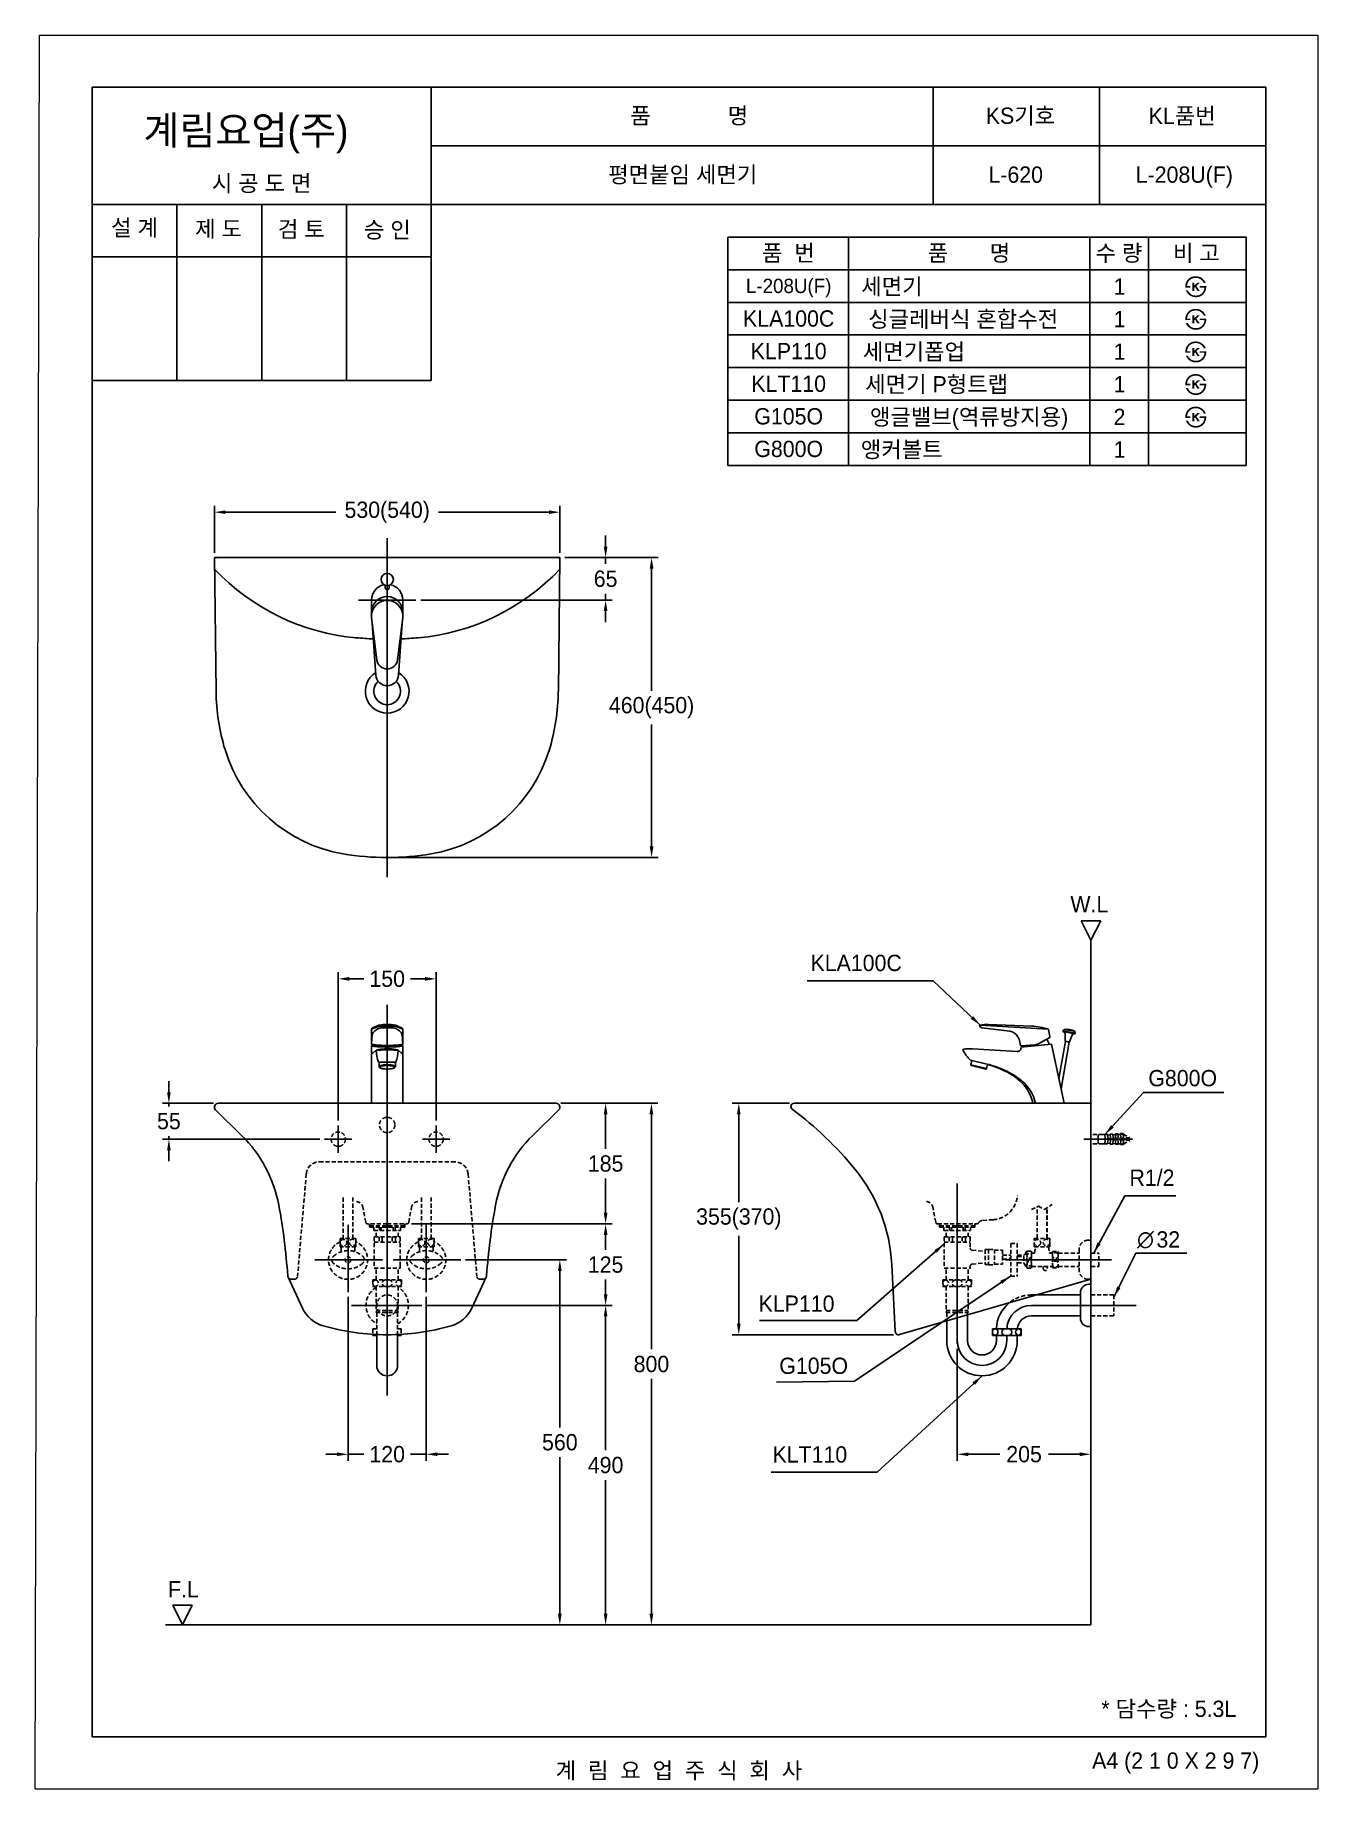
# Model space of a CAD drawing. Header units: millimetres. Extents: x -88 to 1880, y -80 to 2610.
import ezdxf
from ezdxf.enums import TextEntityAlignment as Align
from ezdxf.lldxf.tags import DXFTag

# ---------------------------------------------------------------- set-up
doc = ezdxf.new("R2010")
doc.units = ezdxf.units.MM
doc.linetypes.add('DASHED2', pattern=[9.525, 6.35, -3.175])
for name, color, linetype in [('TEXT', 7, 'Continuous'), ('내부선 및 부속', 4, 'Continuous'), ('도각라인', 255, 'Continuous'), ('외형선', 3, 'Continuous'), ('점선', 6, 'DASHED2'), ('중심선', 1, 'DASHED'), ('치수선', 7, 'Continuous')]:
    doc.layers.add(name, color=color, linetype=linetype)
doc.layers.add('인쇄틀', color=2, linetype='Continuous', lineweight=0, plot=False)
doc.styles.add('140911', font='HBATANG.TTF', dxfattribs={"height": 23})
doc.styles.add('____', font='')
doc.styles.add('타이틀', font='H2GTRM.TTF', dxfattribs={"height": 25})
doc.styles.get('____').set_extended_font_data('굴림')
tags = doc.linetypes.add('DASHDOT', pattern=[70, 31, -13, 13, -13]).pattern_tags.tags
tags[10:11] = [DXFTag(74, 4), DXFTag(75, 0), DXFTag(340, '0'), DXFTag(46, 0.0), DXFTag(50, 0.0), DXFTag(44, 0.0), DXFTag(45, 0.0)]
tags[8:9] = [DXFTag(74, 4), DXFTag(75, 0), DXFTag(340, '0'), DXFTag(46, 0.0), DXFTag(50, 0.0), DXFTag(44, 0.0), DXFTag(45, 0.0)]
tags[6:7] = [DXFTag(74, 4), DXFTag(75, 0), DXFTag(340, '0'), DXFTag(46, 0.0), DXFTag(50, 0.0), DXFTag(44, 0.0), DXFTag(45, 0.0)]
tags[4:5] = [DXFTag(74, 4), DXFTag(75, 0), DXFTag(340, '0'), DXFTag(46, 0.0), DXFTag(50, 0.0), DXFTag(44, 0.0), DXFTag(45, 0.0)]
tags = doc.linetypes.add('DASHED', pattern=[25.72, 12.86, -12.86]).pattern_tags.tags
tags[6:7] = [DXFTag(74, 4), DXFTag(75, 0), DXFTag(340, '0'), DXFTag(46, 0.0), DXFTag(50, 0.0), DXFTag(44, 0.0), DXFTag(45, 0.0)]
tags[4:5] = [DXFTag(74, 4), DXFTag(75, 0), DXFTag(340, '0'), DXFTag(46, 0.0), DXFTag(50, 0.0), DXFTag(44, 0.0), DXFTag(45, 0.0)]
doc.dimstyles.new('MSADIM', dxfattribs={"dimtxt": 33, "dimasz": 17, "dimexe": 10, "dimexo": 7.5, "dimgap": 10, "dimtad": 0, "dimtih": 1, "dimtoh": 1, "dimdec": 0, "dimzin": 1, "dimdsep": 46, "dimtxsty": '____', "dimcen": 11.25, "dimadec": 0, "dimazin": 0, "dimtfac": 1, "dimtdec": 0, "dimtix": 1, "dimtmove": 0, "dimatfit": 3, "dimfxl": 0, "dimtolj": 1, "dimtzin": 1, "dimarcsym": 0})

msp = doc.modelspace()

# ---------------------------------------------------------------- texts
at = {"layer": 'TEXT', "style": '타이틀'}
for s, height, p in [('품             명', 25, (915.7, 2486.4)), ('KS기호', 25, (1423.8, 2486.3)), ('KL품번', 25, (1671.8, 2486.1)), ('시 공 도 면', 25, (259.9, 2382.7)), ('평면붙임 세면기', 25, (905.8, 2396)), ('L-620', 25, (1416.5, 2396)), ('L-208U(F)', 25, (1675.1, 2396)), ('설 계', 25, (65, 2314.6)), ('제 도', 25, (193.8, 2312.9)), ('검 토', 25, (320.8, 2312.3)), ('승 인', 25, (452.7, 2311.4)), ('품  번', 25, (1067.9, 2275.7)), ('품       명', 25, (1344.8, 2275.7)), ('수 량', 25, (1574.8, 2275.7)), ('비 고', 25, (1693.6, 2275.7)), ('L-208U(F)', 22, (1068.3, 2225.3)), ('세면기', 25, (1226.7, 2224.4)), ('1', 25, (1575.7, 2224.4)), ('KLA100C', 25, (1068.3, 2175.3)), ('싱글레버식 혼합수전', 25, (1335.9, 2174.4)), ('1', 25, (1575.7, 2174.4)), ('KLP110', 25, (1068.3, 2125.3)), ('세면기폽업', 25, (1260.4, 2124.4)), ('1', 25, (1575.7, 2124.4)), ('KLT110', 25, (1068.3, 2075.3)), ('세면기 P형트랩', 25, (1295.2, 2074.4)), ('1', 25, (1575.7, 2074.4)), ('G105O', 25, (1068.3, 2025.3)), ('앵글밸브(역류방지용)', 25, (1345, 2024.4)), ('2', 25, (1575.7, 2024.4)), ('G800O', 25, (1068.3, 1975.3)), ('앵커볼트', 25, (1241.7, 1974.4)), ('1', 25, (1575.7, 1974.4)), ('* 담수량 : 5.3L', 25, (1651.3, 42.9)), ('계  림  요  업  주  식  회  사', 25, (900, -51.7))]:
    msp.add_text(s, height=height, dxfattribs=at).set_placement(p, align=Align.MIDDLE_CENTER)
msp.add_text('계림요업(주)', height=44, dxfattribs=at).set_placement((78.7, 2441.8))
for s, p in [('W.L', (1529.4, 1277)), ('F.L', (140, 226.3))]:
    msp.add_text(s, height=25, dxfattribs=at).set_placement(p, align=Align.MIDDLE)
msp.add_text('A4 (2 1 0 X 2 9 7)', height=25, dxfattribs=at).set_placement((1790, -36.5), align=Align.MIDDLE_RIGHT)
at = {"layer": 'TEXT', "char_height": 25, "width": 380.447, "attachment_point": 1, "line_spacing_factor": 0.963855, "style": '타이틀'}
for s, insert in [('\\A1;KLA100C', (1101.8, 1199.4)), ('\\A1;G800O', (1619.9, 1022.7)), ('\\A1;KLP110', (1022.2, 676.8)), ('\\A1;G105O', (1053.9, 581.5)), ('\\A1;KLT110', (1043.5, 445.5))]:
    msp.add_mtext(s, dxfattribs=dict(at, insert=insert))
at = {"layer": '치수선'}
for s, style, p in [('∅', '140911', (1602.6, 750.4)), ('32', '타이틀', (1632.3, 750.3))]:
    msp.add_text(s, height=25, dxfattribs=dict(at, style=style)).set_placement(p)
at = {"layer": '치수선', "linetype": 'Continuous', "insert": (1590.9, 870), "char_height": 25, "width": 380.447, "attachment_point": 1, "line_spacing_factor": 0.963855, "style": '타이틀'}
msp.add_mtext('\\A1;R1/2', dxfattribs=at)

# ---------------------------------------------------------------- blocks, each defined once
blk = doc.blocks.new('*D1')
at = {"layer": '치수선', "color": 0, "linetype": 'Continuous', "lineweight": -2}
for p, q in [((187.5, 1816), (187.5, 1888.2)), ((717.5, 1816), (717.5, 1888.2)), ((204.5, 1878.2), (373.7, 1878.2)), ((700.5, 1878.2), (531.3, 1878.2))]:
    blk.add_line(p, q, dxfattribs=at)
at = {"layer": '치수선', "color": 0, "linetype": 'Continuous'}
for points in [[(204.5, 1881), (204.5, 1875.4), (187.5, 1878.2)], [(700.5, 1881), (700.5, 1875.4), (717.5, 1878.2)]]:
    blk.add_solid(points, dxfattribs=at)
at = {"layer": '치수선', "color": 0, "linetype": 'Continuous', "insert": (452.5, 1878.2), "char_height": 25, "attachment_point": 5, "style": '____'}
blk.add_mtext('\\A1;530(540)', dxfattribs=at)
blk = doc.blocks.new('*D2')
at = {"layer": '치수선', "color": 0, "linetype": 'Continuous', "lineweight": -2}
for p, q in [((787.5, 1825.5), (787.5, 1842.5)), ((725, 1808.5), (797.5, 1808.5)), ((787.5, 1808.5), (787.5, 1798.8)), ((787.5, 1743.5), (787.5, 1753.1)), ((504, 1743.5), (797.5, 1743.5)), ((787.5, 1726.5), (787.5, 1709.5))]:
    blk.add_line(p, q, dxfattribs=at)
at = {"layer": '치수선', "color": 0, "linetype": 'Continuous'}
for points in [[(784.7, 1825.5), (790.4, 1825.5), (787.5, 1808.5)], [(784.7, 1726.5), (790.4, 1726.5), (787.5, 1743.5)]]:
    blk.add_solid(points, dxfattribs=at)
at = {"layer": '치수선', "color": 0, "linetype": 'Continuous', "insert": (787.5, 1776), "char_height": 25, "attachment_point": 5, "style": '____'}
blk.add_mtext('\\A1;65', dxfattribs=at)
blk = doc.blocks.new('*D3')
at = {"layer": '치수선', "color": 0, "linetype": 'Continuous', "lineweight": -2}
for p, q in [((725, 1808.5), (868, 1808.5)), ((858, 1791.5), (858, 1604.2)), ((858, 1365.5), (858, 1552.7)), ((460, 1348.5), (868, 1348.5))]:
    blk.add_line(p, q, dxfattribs=at)
at = {"layer": '치수선', "color": 0, "linetype": 'Continuous'}
for points in [[(855.2, 1791.5), (860.9, 1791.5), (858, 1808.5)], [(855.2, 1365.5), (860.9, 1365.5), (858, 1348.5)]]:
    blk.add_solid(points, dxfattribs=at)
at = {"layer": '치수선', "color": 0, "linetype": 'Continuous', "insert": (858, 1578.5), "char_height": 25, "width": 55.326, "attachment_point": 5, "style": '____'}
blk.add_mtext('\\A1;460(450)', dxfattribs=at)
blk = doc.blocks.new('*D4')
at = {"layer": '치수선', "color": 0, "linetype": 'Continuous', "lineweight": -2}
for p, q in [((377.5, 945.1), (377.5, 1172.5)), ((394.5, 1162.5), (416.6, 1162.5)), ((510.5, 1162.5), (488.4, 1162.5)), ((527.5, 945.1), (527.5, 1172.5))]:
    blk.add_line(p, q, dxfattribs=at)
at = {"layer": '치수선', "color": 0, "linetype": 'Continuous'}
for points in [[(394.5, 1165.3), (394.5, 1159.6), (377.5, 1162.5)], [(510.5, 1165.3), (510.5, 1159.6), (527.5, 1162.5)]]:
    blk.add_solid(points, dxfattribs=at)
at = {"layer": '치수선', "color": 0, "linetype": 'Continuous', "insert": (452.5, 1162.5), "char_height": 25, "attachment_point": 5, "style": '____'}
blk.add_mtext('\\A1;150', dxfattribs=at)
blk = doc.blocks.new('*D5')
at = {"layer": '치수선', "color": 0, "linetype": 'Continuous', "lineweight": -2}
for p, q in [((117.7, 988.6), (117.7, 1005.6)), ((186, 971.6), (107.7, 971.6)), ((117.7, 971.6), (117.7, 966.9)), ((349, 916.6), (107.7, 916.6)), ((117.7, 916.6), (117.7, 921.3)), ((117.7, 899.6), (117.7, 882.6))]:
    blk.add_line(p, q, dxfattribs=at)
at = {"layer": '치수선', "color": 0, "linetype": 'Continuous'}
for points in [[(114.9, 988.6), (120.5, 988.6), (117.7, 971.6)], [(114.9, 899.6), (120.5, 899.6), (117.7, 916.6)]]:
    blk.add_solid(points, dxfattribs=at)
at = {"layer": '치수선', "color": 0, "linetype": 'Continuous', "insert": (117.7, 944.1), "char_height": 25, "attachment_point": 5, "style": '____'}
blk.add_mtext('\\A1;55', dxfattribs=at)
blk = doc.blocks.new('*D6')
at = {"layer": '치수선', "color": 0, "linetype": 'Continuous', "lineweight": -2}
for p, q in [((719, 971.6), (797.5, 971.6)), ((787.5, 954.6), (787.5, 902)), ((787.5, 803.6), (787.5, 856.3)), ((490, 786.6), (797.5, 786.6))]:
    blk.add_line(p, q, dxfattribs=at)
at = {"layer": '치수선', "color": 0, "linetype": 'Continuous'}
for points in [[(784.7, 954.6), (790.4, 954.6), (787.5, 971.6)], [(784.7, 803.6), (790.4, 803.6), (787.5, 786.6)]]:
    blk.add_solid(points, dxfattribs=at)
at = {"layer": '치수선', "color": 0, "linetype": 'Continuous', "insert": (787.5, 879.1), "char_height": 25, "attachment_point": 5, "style": '____'}
blk.add_mtext('\\A1;185', dxfattribs=at)
blk = doc.blocks.new('*D7')
at = {"layer": '치수선', "color": 0, "linetype": 'Continuous', "lineweight": -2}
for p, q in [((490, 786.6), (797.5, 786.6)), ((787.5, 769.6), (787.5, 747)), ((787.5, 678.6), (787.5, 701.3)), ((513, 661.6), (797.5, 661.6))]:
    blk.add_line(p, q, dxfattribs=at)
at = {"layer": '치수선', "color": 0, "linetype": 'Continuous'}
for points in [[(784.7, 769.6), (790.4, 769.6), (787.5, 786.6)], [(784.7, 678.6), (790.4, 678.6), (787.5, 661.6)]]:
    blk.add_solid(points, dxfattribs=at)
at = {"layer": '치수선', "color": 0, "linetype": 'Continuous', "insert": (787.5, 724.1), "char_height": 25, "attachment_point": 5, "style": '____'}
blk.add_mtext('\\A1;125', dxfattribs=at)
blk = doc.blocks.new('*D8')
at = {"layer": '치수선', "color": 0, "linetype": 'Continuous', "lineweight": -2}
for p, q in [((513, 661.6), (797.5, 661.6)), ((787.5, 644.6), (787.5, 439.5)), ((787.5, 188.6), (787.5, 393.8)), ((797.5, 171.6), (777.5, 171.6))]:
    blk.add_line(p, q, dxfattribs=at)
at = {"layer": '치수선', "color": 0, "linetype": 'Continuous'}
for points in [[(784.7, 644.6), (790.4, 644.6), (787.5, 661.6)], [(784.7, 188.6), (790.4, 188.6), (787.5, 171.6)]]:
    blk.add_solid(points, dxfattribs=at)
at = {"layer": '치수선', "color": 0, "linetype": 'Continuous', "insert": (787.5, 416.6), "char_height": 25, "attachment_point": 5, "style": '____'}
blk.add_mtext('\\A1;490', dxfattribs=at)
blk = doc.blocks.new('*D9')
at = {"layer": '치수선', "color": 0, "linetype": 'Continuous', "lineweight": -2}
for p, q in [((572.8, 731.6), (727.3, 731.6)), ((717.3, 714.6), (717.3, 474.5)), ((717.3, 188.6), (717.3, 428.8)), ((698.2, 171.6), (727.3, 171.6))]:
    blk.add_line(p, q, dxfattribs=at)
at = {"layer": '치수선', "color": 0, "linetype": 'Continuous'}
for points in [[(714.4, 714.6), (720.1, 714.6), (717.3, 731.6)], [(714.4, 188.6), (720.1, 188.6), (717.3, 171.6)]]:
    blk.add_solid(points, dxfattribs=at)
at = {"layer": '치수선', "color": 0, "linetype": 'Continuous', "insert": (717.3, 451.6), "char_height": 25, "attachment_point": 5, "style": '____'}
blk.add_mtext('\\A1;560', dxfattribs=at)
blk = doc.blocks.new('*D10')
at = {"layer": '치수선', "color": 0, "linetype": 'Continuous', "lineweight": -2}
for p, q in [((719, 971.6), (867.8, 971.6)), ((857.8, 954.6), (857.8, 594.5)), ((857.8, 188.6), (857.8, 548.8)), ((829.6, 171.6), (867.8, 171.6))]:
    blk.add_line(p, q, dxfattribs=at)
at = {"layer": '치수선', "color": 0, "linetype": 'Continuous'}
for points in [[(854.9, 954.6), (860.6, 954.6), (857.8, 971.6)], [(854.9, 188.6), (860.6, 188.6), (857.8, 171.6)]]:
    blk.add_solid(points, dxfattribs=at)
at = {"layer": '치수선', "color": 0, "linetype": 'Continuous', "insert": (857.8, 571.6), "char_height": 25, "attachment_point": 5, "style": '____'}
blk.add_mtext('\\A1;800', dxfattribs=at)
blk = doc.blocks.new('*D11')
at = {"layer": '치수선', "color": 0, "linetype": 'Continuous', "lineweight": -2}
for p, q in [((392.5, 674.5), (392.5, 423.3)), ((512.5, 674.5), (512.5, 423.3)), ((375.5, 433.3), (358.5, 433.3)), ((392.5, 433.3), (416.6, 433.3)), ((512.5, 433.3), (488.4, 433.3)), ((529.5, 433.3), (546.5, 433.3))]:
    blk.add_line(p, q, dxfattribs=at)
at = {"layer": '치수선', "color": 0, "linetype": 'Continuous'}
for points in [[(375.5, 436.1), (375.5, 430.5), (392.5, 433.3)], [(529.5, 436.1), (529.5, 430.5), (512.5, 433.3)]]:
    blk.add_solid(points, dxfattribs=at)
at = {"layer": '치수선', "color": 0, "linetype": 'Continuous', "insert": (452.5, 433.3), "char_height": 25, "attachment_point": 5, "style": '____'}
blk.add_mtext('\\A1;120', dxfattribs=at)
blk = doc.blocks.new('*D12')
at = {"layer": '치수선', "color": 0, "linetype": 'Continuous', "lineweight": -2}
for p, q in [((1069.3, 971.6), (981.8, 971.6)), ((991.8, 954.6), (991.8, 819.9)), ((991.8, 633.7), (991.8, 768.4)), ((1228.9, 616.7), (981.8, 616.7))]:
    blk.add_line(p, q, dxfattribs=at)
at = {"layer": '치수선', "color": 0, "linetype": 'Continuous'}
for points in [[(988.9, 954.6), (994.6, 954.6), (991.8, 971.6)], [(988.9, 633.7), (994.6, 633.7), (991.8, 616.7)]]:
    blk.add_solid(points, dxfattribs=at)
at = {"layer": '치수선', "color": 0, "linetype": 'Continuous', "insert": (991.8, 794.2), "char_height": 25, "attachment_point": 5, "style": '____'}
blk.add_mtext('\\A1;355(370)', dxfattribs=at)
blk = doc.blocks.new('*D13')
at = {"layer": '치수선', "color": 0, "linetype": 'Continuous', "lineweight": -2}
for p, q in [((1326.8, 595.1), (1326.8, 423.3)), ((1343.8, 433.3), (1392, 433.3)), ((1514.8, 433.3), (1466.6, 433.3)), ((1531.8, 456.6), (1531.8, 423.3))]:
    blk.add_line(p, q, dxfattribs=at)
at = {"layer": '치수선', "color": 0, "linetype": 'Continuous'}
for points in [[(1343.8, 436.1), (1343.8, 430.5), (1326.8, 433.3)], [(1514.8, 436.1), (1514.8, 430.5), (1531.8, 433.3)]]:
    blk.add_solid(points, dxfattribs=at)
at = {"layer": '치수선', "color": 0, "linetype": 'Continuous', "insert": (1429.3, 433.3), "char_height": 25, "attachment_point": 5, "style": '____'}
blk.add_mtext('\\A1;205', dxfattribs=at)

# ---------------------------------------------------------------- dimensions: what is measured, and where the dimension line sits
at = {"layer": '치수선', "linetype": 'Continuous'}
dim = msp.add_linear_dim(base=(717.5, 1878.2), p1=(187.5, 1808.5), p2=(717.5, 1808.5), text='530(540)', dimstyle='MSADIM', override={"dimtxt": 25}, dxfattribs=at)
dim.commit()
dim.dimension.update_dxf_attribs({"geometry": '*D1', "text_midpoint": (452.5, 1878.2), "dimtype": 160})
for base, p1, p2, picture, middle in [((787.5, 1808.5), (496.5, 1743.5), (717.5, 1808.5), '*D2', (787.5, 1776)), ((117.7, 916.6), (193.5, 971.6), (356.5, 916.6), '*D5', (117.7, 944.1)), ((717.3, 171.6), (565.3, 731.6), (690.7, 171.6), '*D9', (717.3, 451.6))]:
    dim = msp.add_linear_dim(base=base, p1=p1, p2=p2, angle=90, dimstyle='MSADIM', override={"dimtxt": 25}, dxfattribs=at)
    dim.commit()
    dim.dimension.update_dxf_attribs({"geometry": picture, "text_midpoint": middle, "dimtype": 160})
for base, p1, p2, text, picture, middle in [((858, 1348.5), (717.5, 1808.5), (452.5, 1348.5), '<>(450)', '*D3', (858, 1578.5)), ((991.8, 616.7), (1076.8, 971.6), (1236.4, 616.7), '355(370)', '*D12', (991.8, 794.2))]:
    dim = msp.add_linear_dim(base=base, p1=p1, p2=p2, angle=90, text=text, dimstyle='MSADIM', override={"dimtxt": 25}, dxfattribs=at)
    dim.commit()
    dim.dimension.update_dxf_attribs({"geometry": picture, "text_midpoint": middle, "dimtype": 160})
dim = msp.add_linear_dim(base=(527.5, 1162.5), p1=(377.5, 937.6), p2=(527.5, 937.6), dimstyle='MSADIM', override={"dimtxt": 25}, dxfattribs=at)
dim.commit()
dim.dimension.update_dxf_attribs({"geometry": '*D4', "text_midpoint": (452.5, 1162.5), "dimtype": 160})
for base, p1, p2, picture, middle in [((787.5, 786.6), (711.5, 971.6), (482.5, 786.6), '*D6', (787.5, 879.1)), ((857.8, 171.6), (711.5, 971.6), (822.1, 171.6), '*D10', (857.8, 571.6)), ((787.5, 661.6), (482.5, 786.6), (505.5, 661.6), '*D7', (787.5, 724.1)), ((787.5, 171.6), (505.5, 661.6), (805, 171.6), '*D8', (787.5, 416.6))]:
    dim = msp.add_linear_dim(base=base, p1=p1, p2=p2, angle=90, dimstyle='MSADIM', override={"dimtxt": 25}, dxfattribs=at)
    dim.commit()
    dim.dimension.update_dxf_attribs({"geometry": picture, "text_midpoint": middle})
for base, p1, p2, picture, middle in [((512.5, 433.3), (392.5, 682), (512.5, 682), '*D11', (452.5, 433.3)), ((1531.8, 433.3), (1326.8, 602.6), (1531.8, 464.1), '*D13', (1429.3, 433.3))]:
    dim = msp.add_linear_dim(base=base, p1=p1, p2=p2, dimstyle='MSADIM', override={"dimtxt": 25}, dxfattribs=at)
    dim.commit()
    dim.dimension.update_dxf_attribs({"geometry": picture, "text_midpoint": middle})

# ---------------------------------------------------------------- hatches: boundary and pattern name
at = {"layer": 'TEXT'}
for points in [[(1676.6, 2222.8), (1676.6, 2223.2), (1676.6, 2223.6), (1676.5, 2224), (1676.6, 2224.4), (1676.6, 2224.8), (1676.6, 2225.2), (1676.6, 2225.6), (1676.7, 2226), (1676.7, 2226.4), (1676.8, 2226.8), (1676.8, 2227.2), (1676.9, 2227.6), (1677, 2228), (1677.1, 2228.4), (1677.2, 2228.8), (1677.3, 2229.1), (1677.4, 2229.5), (1677.5, 2229.9), (1677.7, 2230.3), (1677.8, 2230.6), (1678, 2231), (1678.1, 2231.4), (1678.3, 2231.7), (1678.5, 2232.1), (1678.7, 2232.4), (1678.9, 2232.7), (1679.1, 2233.1), (1679.3, 2233.4), (1679.5, 2233.7), (1679.7, 2234), (1680, 2234.3), (1680.5, 2234.9), (1680.8, 2235.2), (1681, 2235.5), (1681.3, 2235.8), (1681.6, 2236.1), (1681.9, 2236.4), (1682.2, 2236.6), (1682.5, 2236.9), (1682.8, 2237.1), (1683.2, 2237.4), (1683.5, 2237.6), (1683.8, 2237.8), (1684.2, 2238), (1684.5, 2238.2), (1684.9, 2238.4), (1685.2, 2238.6), (1685.7, 2238.7), (1686.1, 2238.9), (1686.5, 2239.1), (1686.9, 2239.2), (1687.3, 2239.4), (1687.8, 2239.5), (1688.2, 2239.6), (1688.6, 2239.7), (1689.1, 2239.8), (1689.5, 2239.9), (1690, 2239.9), (1690.5, 2240), (1691, 2240), (1691.4, 2240.1), (1691.9, 2240.1), (1692.4, 2240.1), (1693.2, 2240.1), (1693.6, 2240.1), (1693.9, 2240), (1694.3, 2240), (1694.7, 2240), (1695, 2239.9), (1695.4, 2239.9), (1695.7, 2239.8), (1696.1, 2239.7), (1696.4, 2239.7), (1696.8, 2239.6), (1697.1, 2239.5), (1697.4, 2239.4), (1697.8, 2239.3), (1698.1, 2239.2), (1698.4, 2239.1), (1698.7, 2239), (1699, 2238.9), (1699.4, 2238.7), (1699.7, 2238.6), (1700, 2238.5), (1700.3, 2238.3), (1700.6, 2238.2), (1700.8, 2238), (1701.1, 2237.8), (1701.4, 2237.7), (1701.7, 2237.5), (1702, 2237.3), (1702.2, 2237.1), (1702.5, 2236.9), (1702.8, 2236.7), (1703.2, 2236.4), (1703.6, 2236), (1704, 2235.6), (1704.4, 2235.2), (1704.8, 2234.8), (1705.1, 2234.4), (1705.5, 2234), (1705.8, 2233.6), (1706.1, 2233.1), (1706.4, 2232.6), (1706.7, 2232.2), (1707, 2231.7), (1707.3, 2231.1), (1707.5, 2230.6), (1707.8, 2230.1), (1708, 2229.5), (1708, 2229.5), (1704.9, 2229.5), (1704.9, 2229.5), (1704.8, 2229.7), (1704.8, 2229.9), (1704.7, 2230.1), (1704.6, 2230.2), (1704.6, 2230.4), (1704.5, 2230.6), (1704.4, 2230.7), (1704.3, 2230.9), (1704.2, 2231.1), (1704.1, 2231.2), (1704, 2231.4), (1703.9, 2231.6), (1703.8, 2231.7), (1703.7, 2231.9), (1703.6, 2232.1), (1703.5, 2232.2), (1703.3, 2232.4), (1703.2, 2232.6), (1702.9, 2232.9), (1702.7, 2233.2), (1702.4, 2233.5), (1702.1, 2233.8), (1701.7, 2234.1), (1701.4, 2234.4), (1701, 2234.7), (1700.8, 2234.9), (1700.6, 2235.1), (1700.3, 2235.2), (1700.1, 2235.4), (1699.9, 2235.5), (1699.6, 2235.7), (1699.4, 2235.8), (1699.1, 2236), (1698.9, 2236.1), (1698.6, 2236.2), (1698.4, 2236.4), (1698.1, 2236.5), (1697.9, 2236.6), (1697.6, 2236.7), (1697.4, 2236.8), (1697.1, 2236.9), (1696.8, 2237), (1696.6, 2237), (1696.3, 2237.1), (1696.1, 2237.2), (1695.8, 2237.3), (1695.5, 2237.3), (1695.2, 2237.4), (1695, 2237.4), (1694.7, 2237.5), (1694.4, 2237.5), (1694.1, 2237.5), (1693.8, 2237.6), (1693.6, 2237.6), (1693.3, 2237.6), (1693, 2237.6), (1692.7, 2237.6), (1692.3, 2237.6), (1692, 2237.6), (1691.7, 2237.6), (1691.3, 2237.5), (1691, 2237.5), (1690.7, 2237.5), (1690.3, 2237.4), (1690, 2237.4), (1689.7, 2237.3), (1689.4, 2237.3), (1689.1, 2237.2), (1688.8, 2237.1), (1688.5, 2237), (1688.2, 2237), (1687.9, 2236.9), (1687.6, 2236.8), (1687.3, 2236.7), (1687, 2236.5), (1686.7, 2236.4), (1686.5, 2236.3), (1686.2, 2236.2), (1685.9, 2236), (1685.6, 2235.9), (1685.4, 2235.7), (1685.1, 2235.6), (1684.9, 2235.4), (1684.6, 2235.2), (1684.4, 2235), (1684.1, 2234.9), (1683.9, 2234.7), (1683.7, 2234.5), (1683.4, 2234.3), (1683.2, 2234), (1683, 2233.8), (1682.7, 2233.6), (1682.5, 2233.4), (1682.3, 2233.1), (1682.1, 2232.9), (1681.9, 2232.6), (1681.7, 2232.4), (1681.6, 2232.1), (1681.4, 2231.9), (1681.2, 2231.6), (1681.1, 2231.4), (1680.9, 2231.1), (1680.8, 2230.8), (1680.6, 2230.5), (1680.5, 2230.3), (1680.4, 2230), (1680.3, 2229.7), (1680.2, 2229.4), (1680, 2229.1), (1680, 2228.8), (1679.9, 2228.5), (1679.8, 2228.2), (1679.7, 2227.8), (1679.6, 2227.5), (1679.6, 2227.2), (1679.5, 2226.9), (1679.5, 2226.5), (1679.4, 2226.2), (1679.4, 2225.8), (1679.4, 2225.5), (1679.3, 2225.1), (1679.3, 2225.1), (1684.5, 2225.1), (1684.5, 2225.1), (1684.5, 2225.1), (1684.5, 2222.8), (1684.5, 2222.8), (1684.5, 2222.8), (1676.6, 2222.8)], [(1708.7, 2225.1), (1708.8, 2224.7), (1708.7, 2224.3), (1708.7, 2223.8), (1708.7, 2223.4), (1708.7, 2223), (1708.6, 2222.5), (1708.6, 2222.1), (1708.5, 2221.7), (1708.5, 2221.3), (1708.4, 2220.9), (1708.3, 2220.4), (1708.2, 2220), (1708.1, 2219.6), (1708, 2219.2), (1707.8, 2218.8), (1707.7, 2218.4), (1707.6, 2218), (1707.4, 2217.6), (1707.3, 2217.3), (1707.1, 2216.9), (1706.9, 2216.5), (1706.7, 2216.2), (1706.6, 2215.8), (1706.4, 2215.5), (1706.2, 2215.1), (1705.9, 2214.8), (1705.7, 2214.5), (1705.5, 2214.2), (1705.3, 2213.8), (1705, 2213.5), (1704.8, 2213.2), (1704.5, 2212.9), (1704.2, 2212.6), (1704, 2212.4), (1703.7, 2212.1), (1703.4, 2211.8), (1703.1, 2211.6), (1702.8, 2211.3), (1702.5, 2211.1), (1702.2, 2210.8), (1701.9, 2210.6), (1701.6, 2210.4), (1701.2, 2210.2), (1700.9, 2210), (1700.6, 2209.8), (1700.2, 2209.6), (1699.9, 2209.4), (1699.5, 2209.3), (1699.2, 2209.1), (1698.8, 2209), (1698.4, 2208.8), (1698, 2208.7), (1697.7, 2208.6), (1697.3, 2208.5), (1696.9, 2208.4), (1696.5, 2208.3), (1696.1, 2208.2), (1695.7, 2208.1), (1695.3, 2208.1), (1694.9, 2208), (1694.5, 2208), (1694.1, 2208), (1693.7, 2207.9), (1693.3, 2207.9), (1692.6, 2207.9), (1692, 2208), (1691.3, 2208), (1690.7, 2208.1), (1690.1, 2208.2), (1689.8, 2208.2), (1689.5, 2208.3), (1689.2, 2208.3), (1688.9, 2208.4), (1688.6, 2208.5), (1688.3, 2208.6), (1688, 2208.6), (1687.7, 2208.7), (1687.4, 2208.8), (1687.1, 2208.9), (1686.8, 2209), (1686.6, 2209.1), (1686.3, 2209.2), (1686, 2209.4), (1685.7, 2209.5), (1685.5, 2209.6), (1685.2, 2209.7), (1684.9, 2209.9), (1684.7, 2210), (1684.4, 2210.2), (1684.1, 2210.3), (1683.6, 2210.7), (1683.4, 2210.8), (1683.1, 2211), (1682.8, 2211.2), (1682.6, 2211.4), (1682.4, 2211.6), (1682.1, 2211.8), (1681.9, 2212), (1681.6, 2212.2), (1681.4, 2212.5), (1681.2, 2212.7), (1681, 2212.9), (1680.8, 2213.1), (1680.5, 2213.4), (1680.3, 2213.6), (1680.1, 2213.9), (1679.9, 2214.1), (1679.7, 2214.4), (1679.6, 2214.6), (1679.4, 2214.9), (1679.2, 2215.2), (1679, 2215.5), (1678.8, 2215.7), (1678.7, 2216), (1678.5, 2216.3), (1678.3, 2216.6), (1678.2, 2216.9), (1678, 2217.2), (1677.8, 2217.8), (1677.5, 2218.5), (1677.5, 2218.5), (1680.4, 2218.5), (1680.4, 2218.5), (1680.7, 2218.1), (1680.9, 2217.6), (1681.1, 2217.2), (1681.4, 2216.9), (1681.6, 2216.5), (1681.9, 2216.1), (1682.1, 2215.8), (1682.4, 2215.4), (1682.7, 2215.1), (1682.9, 2214.8), (1683.2, 2214.5), (1683.5, 2214.2), (1683.8, 2213.9), (1684.1, 2213.6), (1684.4, 2213.3), (1684.7, 2213.1), (1684.9, 2212.9), (1685.2, 2212.7), (1685.4, 2212.6), (1685.6, 2212.4), (1685.9, 2212.3), (1686.1, 2212.1), (1686.3, 2212), (1686.6, 2211.9), (1686.8, 2211.7), (1687.1, 2211.6), (1687.3, 2211.5), (1687.6, 2211.4), (1687.9, 2211.3), (1688.1, 2211.2), (1688.4, 2211.1), (1688.7, 2211), (1688.9, 2211), (1689.2, 2210.9), (1689.5, 2210.8), (1689.8, 2210.8), (1690, 2210.7), (1690.3, 2210.7), (1690.6, 2210.6), (1690.9, 2210.6), (1691.2, 2210.6), (1691.5, 2210.5), (1691.8, 2210.5), (1692.1, 2210.5), (1692.4, 2210.5), (1692.7, 2210.5), (1693, 2210.5), (1693.9, 2210.5), (1694.1, 2210.6), (1694.4, 2210.6), (1694.7, 2210.6), (1694.9, 2210.6), (1695.2, 2210.7), (1695.5, 2210.7), (1695.7, 2210.8), (1696, 2210.8), (1696.3, 2210.9), (1696.5, 2210.9), (1696.8, 2211), (1697, 2211.1), (1697.3, 2211.2), (1697.5, 2211.2), (1697.8, 2211.3), (1698, 2211.4), (1698.3, 2211.5), (1698.5, 2211.6), (1698.8, 2211.8), (1699, 2211.9), (1699.2, 2212), (1699.5, 2212.1), (1699.7, 2212.3), (1699.9, 2212.4), (1700.2, 2212.6), (1700.4, 2212.7), (1700.6, 2212.9), (1700.9, 2213), (1701.1, 2213.2), (1701.3, 2213.4), (1701.6, 2213.6), (1701.8, 2213.8), (1702, 2214), (1702.3, 2214.3), (1702.5, 2214.5), (1702.7, 2214.8), (1702.9, 2215), (1703.2, 2215.3), (1703.3, 2215.5), (1703.5, 2215.8), (1703.7, 2216), (1703.9, 2216.3), (1704.1, 2216.6), (1704.2, 2216.9), (1704.4, 2217.2), (1704.5, 2217.4), (1704.7, 2217.7), (1704.8, 2218), (1704.9, 2218.3), (1705.1, 2218.7), (1705.2, 2219), (1705.3, 2219.3), (1705.4, 2219.6), (1705.5, 2220), (1705.6, 2220.3), (1705.6, 2220.6), (1705.7, 2221), (1705.8, 2221.3), (1705.8, 2221.7), (1705.9, 2222.1), (1705.9, 2222.4), (1705.9, 2222.8), (1705.9, 2222.8), (1698.5, 2222.8), (1698.5, 2222.8), (1698.5, 2222.8), (1698.5, 2225.1), (1698.5, 2225.1), (1698.5, 2225.1), (1708.7, 2225.1)], [(1690.3, 2225.8), (1695.1, 2230.2), (1699, 2230.2), (1693.6, 2225.2), (1698.7, 2217.7), (1695.3, 2217.7), (1691.7, 2223.4), (1690.3, 2222.2), (1690.3, 2217.7), (1687.4, 2217.7), (1687.4, 2230.3), (1690.3, 2230.3)], [(1676.6, 2172.8), (1676.6, 2173.2), (1676.6, 2173.6), (1676.5, 2174), (1676.6, 2174.4), (1676.6, 2174.8), (1676.6, 2175.2), (1676.6, 2175.6), (1676.7, 2176), (1676.7, 2176.4), (1676.8, 2176.8), (1676.8, 2177.2), (1676.9, 2177.6), (1677, 2178), (1677.1, 2178.4), (1677.2, 2178.8), (1677.3, 2179.1), (1677.4, 2179.5), (1677.5, 2179.9), (1677.7, 2180.3), (1677.8, 2180.6), (1678, 2181), (1678.1, 2181.4), (1678.3, 2181.7), (1678.5, 2182.1), (1678.7, 2182.4), (1678.9, 2182.7), (1679.1, 2183.1), (1679.3, 2183.4), (1679.5, 2183.7), (1679.7, 2184), (1680, 2184.3), (1680.5, 2184.9), (1680.8, 2185.2), (1681, 2185.5), (1681.3, 2185.8), (1681.6, 2186.1), (1681.9, 2186.4), (1682.2, 2186.6), (1682.5, 2186.9), (1682.8, 2187.1), (1683.2, 2187.4), (1683.5, 2187.6), (1683.8, 2187.8), (1684.2, 2188), (1684.5, 2188.2), (1684.9, 2188.4), (1685.2, 2188.6), (1685.7, 2188.7), (1686.1, 2188.9), (1686.5, 2189.1), (1686.9, 2189.2), (1687.3, 2189.4), (1687.8, 2189.5), (1688.2, 2189.6), (1688.6, 2189.7), (1689.1, 2189.8), (1689.5, 2189.9), (1690, 2189.9), (1690.5, 2190), (1691, 2190), (1691.4, 2190.1), (1691.9, 2190.1), (1692.4, 2190.1), (1693.2, 2190.1), (1693.6, 2190.1), (1693.9, 2190), (1694.3, 2190), (1694.7, 2190), (1695, 2189.9), (1695.4, 2189.9), (1695.7, 2189.8), (1696.1, 2189.7), (1696.4, 2189.7), (1696.8, 2189.6), (1697.1, 2189.5), (1697.4, 2189.4), (1697.8, 2189.3), (1698.1, 2189.2), (1698.4, 2189.1), (1698.7, 2189), (1699, 2188.9), (1699.4, 2188.7), (1699.7, 2188.6), (1700, 2188.5), (1700.3, 2188.3), (1700.6, 2188.2), (1700.8, 2188), (1701.1, 2187.8), (1701.4, 2187.7), (1701.7, 2187.5), (1702, 2187.3), (1702.2, 2187.1), (1702.5, 2186.9), (1702.8, 2186.7), (1703.2, 2186.4), (1703.6, 2186), (1704, 2185.6), (1704.4, 2185.2), (1704.8, 2184.8), (1705.1, 2184.4), (1705.5, 2184), (1705.8, 2183.6), (1706.1, 2183.1), (1706.4, 2182.6), (1706.7, 2182.2), (1707, 2181.7), (1707.3, 2181.1), (1707.5, 2180.6), (1707.8, 2180.1), (1708, 2179.5), (1708, 2179.5), (1704.9, 2179.5), (1704.9, 2179.5), (1704.8, 2179.7), (1704.8, 2179.9), (1704.7, 2180.1), (1704.6, 2180.2), (1704.6, 2180.4), (1704.5, 2180.6), (1704.4, 2180.7), (1704.3, 2180.9), (1704.2, 2181.1), (1704.1, 2181.2), (1704, 2181.4), (1703.9, 2181.6), (1703.8, 2181.7), (1703.7, 2181.9), (1703.6, 2182.1), (1703.5, 2182.2), (1703.3, 2182.4), (1703.2, 2182.6), (1702.9, 2182.9), (1702.7, 2183.2), (1702.4, 2183.5), (1702.1, 2183.8), (1701.7, 2184.1), (1701.4, 2184.4), (1701, 2184.7), (1700.8, 2184.9), (1700.6, 2185.1), (1700.3, 2185.2), (1700.1, 2185.4), (1699.9, 2185.5), (1699.6, 2185.7), (1699.4, 2185.8), (1699.1, 2186), (1698.9, 2186.1), (1698.6, 2186.2), (1698.4, 2186.4), (1698.1, 2186.5), (1697.9, 2186.6), (1697.6, 2186.7), (1697.4, 2186.8), (1697.1, 2186.9), (1696.8, 2187), (1696.6, 2187), (1696.3, 2187.1), (1696.1, 2187.2), (1695.8, 2187.3), (1695.5, 2187.3), (1695.2, 2187.4), (1695, 2187.4), (1694.7, 2187.5), (1694.4, 2187.5), (1694.1, 2187.5), (1693.8, 2187.6), (1693.6, 2187.6), (1693.3, 2187.6), (1693, 2187.6), (1692.7, 2187.6), (1692.3, 2187.6), (1692, 2187.6), (1691.7, 2187.6), (1691.3, 2187.5), (1691, 2187.5), (1690.7, 2187.5), (1690.3, 2187.4), (1690, 2187.4), (1689.7, 2187.3), (1689.4, 2187.3), (1689.1, 2187.2), (1688.8, 2187.1), (1688.5, 2187), (1688.2, 2187), (1687.9, 2186.9), (1687.6, 2186.8), (1687.3, 2186.7), (1687, 2186.5), (1686.7, 2186.4), (1686.5, 2186.3), (1686.2, 2186.2), (1685.9, 2186), (1685.6, 2185.9), (1685.4, 2185.7), (1685.1, 2185.6), (1684.9, 2185.4), (1684.6, 2185.2), (1684.4, 2185), (1684.1, 2184.9), (1683.9, 2184.7), (1683.7, 2184.5), (1683.4, 2184.3), (1683.2, 2184), (1683, 2183.8), (1682.7, 2183.6), (1682.5, 2183.4), (1682.3, 2183.1), (1682.1, 2182.9), (1681.9, 2182.6), (1681.7, 2182.4), (1681.6, 2182.1), (1681.4, 2181.9), (1681.2, 2181.6), (1681.1, 2181.4), (1680.9, 2181.1), (1680.8, 2180.8), (1680.6, 2180.5), (1680.5, 2180.3), (1680.4, 2180), (1680.3, 2179.7), (1680.2, 2179.4), (1680, 2179.1), (1680, 2178.8), (1679.9, 2178.5), (1679.8, 2178.2), (1679.7, 2177.8), (1679.6, 2177.5), (1679.6, 2177.2), (1679.5, 2176.9), (1679.5, 2176.5), (1679.4, 2176.2), (1679.4, 2175.8), (1679.4, 2175.5), (1679.3, 2175.1), (1679.3, 2175.1), (1684.5, 2175.1), (1684.5, 2175.1), (1684.5, 2175.1), (1684.5, 2172.8), (1684.5, 2172.8), (1684.5, 2172.8), (1676.6, 2172.8)], [(1690.3, 2175.8), (1695.1, 2180.2), (1699, 2180.2), (1693.6, 2175.2), (1698.7, 2167.7), (1695.3, 2167.7), (1691.7, 2173.4), (1690.3, 2172.2), (1690.3, 2167.7), (1687.4, 2167.7), (1687.4, 2180.3), (1690.3, 2180.3)], [(1708.7, 2175.1), (1708.8, 2174.7), (1708.7, 2174.3), (1708.7, 2173.8), (1708.7, 2173.4), (1708.7, 2173), (1708.6, 2172.5), (1708.6, 2172.1), (1708.5, 2171.7), (1708.5, 2171.3), (1708.4, 2170.9), (1708.3, 2170.4), (1708.2, 2170), (1708.1, 2169.6), (1708, 2169.2), (1707.8, 2168.8), (1707.7, 2168.4), (1707.6, 2168), (1707.4, 2167.6), (1707.3, 2167.3), (1707.1, 2166.9), (1706.9, 2166.5), (1706.7, 2166.2), (1706.6, 2165.8), (1706.4, 2165.5), (1706.2, 2165.1), (1705.9, 2164.8), (1705.7, 2164.5), (1705.5, 2164.2), (1705.3, 2163.8), (1705, 2163.5), (1704.8, 2163.2), (1704.5, 2162.9), (1704.2, 2162.6), (1704, 2162.4), (1703.7, 2162.1), (1703.4, 2161.8), (1703.1, 2161.6), (1702.8, 2161.3), (1702.5, 2161.1), (1702.2, 2160.8), (1701.9, 2160.6), (1701.6, 2160.4), (1701.2, 2160.2), (1700.9, 2160), (1700.6, 2159.8), (1700.2, 2159.6), (1699.9, 2159.4), (1699.5, 2159.3), (1699.2, 2159.1), (1698.8, 2159), (1698.4, 2158.8), (1698, 2158.7), (1697.7, 2158.6), (1697.3, 2158.5), (1696.9, 2158.4), (1696.5, 2158.3), (1696.1, 2158.2), (1695.7, 2158.1), (1695.3, 2158.1), (1694.9, 2158), (1694.5, 2158), (1694.1, 2158), (1693.7, 2157.9), (1693.3, 2157.9), (1692.6, 2157.9), (1692, 2158), (1691.3, 2158), (1690.7, 2158.1), (1690.1, 2158.2), (1689.8, 2158.2), (1689.5, 2158.3), (1689.2, 2158.3), (1688.9, 2158.4), (1688.6, 2158.5), (1688.3, 2158.6), (1688, 2158.6), (1687.7, 2158.7), (1687.4, 2158.8), (1687.1, 2158.9), (1686.8, 2159), (1686.6, 2159.1), (1686.3, 2159.2), (1686, 2159.4), (1685.7, 2159.5), (1685.5, 2159.6), (1685.2, 2159.7), (1684.9, 2159.9), (1684.7, 2160), (1684.4, 2160.2), (1684.1, 2160.3), (1683.6, 2160.7), (1683.4, 2160.8), (1683.1, 2161), (1682.8, 2161.2), (1682.6, 2161.4), (1682.4, 2161.6), (1682.1, 2161.8), (1681.9, 2162), (1681.6, 2162.2), (1681.4, 2162.5), (1681.2, 2162.7), (1681, 2162.9), (1680.8, 2163.1), (1680.5, 2163.4), (1680.3, 2163.6), (1680.1, 2163.9), (1679.9, 2164.1), (1679.7, 2164.4), (1679.6, 2164.6), (1679.4, 2164.9), (1679.2, 2165.2), (1679, 2165.5), (1678.8, 2165.7), (1678.7, 2166), (1678.5, 2166.3), (1678.3, 2166.6), (1678.2, 2166.9), (1678, 2167.2), (1677.8, 2167.8), (1677.5, 2168.5), (1677.5, 2168.5), (1680.4, 2168.5), (1680.4, 2168.5), (1680.7, 2168.1), (1680.9, 2167.6), (1681.1, 2167.2), (1681.4, 2166.9), (1681.6, 2166.5), (1681.9, 2166.1), (1682.1, 2165.8), (1682.4, 2165.4), (1682.7, 2165.1), (1682.9, 2164.8), (1683.2, 2164.5), (1683.5, 2164.2), (1683.8, 2163.9), (1684.1, 2163.6), (1684.4, 2163.3), (1684.7, 2163.1), (1684.9, 2162.9), (1685.2, 2162.7), (1685.4, 2162.6), (1685.6, 2162.4), (1685.9, 2162.3), (1686.1, 2162.1), (1686.3, 2162), (1686.6, 2161.9), (1686.8, 2161.7), (1687.1, 2161.6), (1687.3, 2161.5), (1687.6, 2161.4), (1687.9, 2161.3), (1688.1, 2161.2), (1688.4, 2161.1), (1688.7, 2161), (1688.9, 2161), (1689.2, 2160.9), (1689.5, 2160.8), (1689.8, 2160.8), (1690, 2160.7), (1690.3, 2160.7), (1690.6, 2160.6), (1690.9, 2160.6), (1691.2, 2160.6), (1691.5, 2160.5), (1691.8, 2160.5), (1692.1, 2160.5), (1692.4, 2160.5), (1692.7, 2160.5), (1693, 2160.5), (1693.9, 2160.5), (1694.1, 2160.6), (1694.4, 2160.6), (1694.7, 2160.6), (1694.9, 2160.6), (1695.2, 2160.7), (1695.5, 2160.7), (1695.7, 2160.8), (1696, 2160.8), (1696.3, 2160.9), (1696.5, 2160.9), (1696.8, 2161), (1697, 2161.1), (1697.3, 2161.2), (1697.5, 2161.2), (1697.8, 2161.3), (1698, 2161.4), (1698.3, 2161.5), (1698.5, 2161.6), (1698.8, 2161.8), (1699, 2161.9), (1699.2, 2162), (1699.5, 2162.1), (1699.7, 2162.3), (1699.9, 2162.4), (1700.2, 2162.6), (1700.4, 2162.7), (1700.6, 2162.9), (1700.9, 2163), (1701.1, 2163.2), (1701.3, 2163.4), (1701.6, 2163.6), (1701.8, 2163.8), (1702, 2164), (1702.3, 2164.3), (1702.5, 2164.5), (1702.7, 2164.8), (1702.9, 2165), (1703.2, 2165.3), (1703.3, 2165.5), (1703.5, 2165.8), (1703.7, 2166), (1703.9, 2166.3), (1704.1, 2166.6), (1704.2, 2166.9), (1704.4, 2167.2), (1704.5, 2167.4), (1704.7, 2167.7), (1704.8, 2168), (1704.9, 2168.3), (1705.1, 2168.7), (1705.2, 2169), (1705.3, 2169.3), (1705.4, 2169.6), (1705.5, 2170), (1705.6, 2170.3), (1705.6, 2170.6), (1705.7, 2171), (1705.8, 2171.3), (1705.8, 2171.7), (1705.9, 2172.1), (1705.9, 2172.4), (1705.9, 2172.8), (1705.9, 2172.8), (1698.5, 2172.8), (1698.5, 2172.8), (1698.5, 2172.8), (1698.5, 2175.1), (1698.5, 2175.1), (1698.5, 2175.1), (1708.7, 2175.1)], [(1676.6, 2122.8), (1676.6, 2123.2), (1676.6, 2123.6), (1676.5, 2124), (1676.6, 2124.4), (1676.6, 2124.8), (1676.6, 2125.2), (1676.6, 2125.6), (1676.7, 2126), (1676.7, 2126.4), (1676.8, 2126.8), (1676.8, 2127.2), (1676.9, 2127.6), (1677, 2128), (1677.1, 2128.4), (1677.2, 2128.8), (1677.3, 2129.1), (1677.4, 2129.5), (1677.5, 2129.9), (1677.7, 2130.3), (1677.8, 2130.6), (1678, 2131), (1678.1, 2131.4), (1678.3, 2131.7), (1678.5, 2132.1), (1678.7, 2132.4), (1678.9, 2132.7), (1679.1, 2133.1), (1679.3, 2133.4), (1679.5, 2133.7), (1679.7, 2134), (1680, 2134.3), (1680.5, 2134.9), (1680.8, 2135.2), (1681, 2135.5), (1681.3, 2135.8), (1681.6, 2136.1), (1681.9, 2136.4), (1682.2, 2136.6), (1682.5, 2136.9), (1682.8, 2137.1), (1683.2, 2137.4), (1683.5, 2137.6), (1683.8, 2137.8), (1684.2, 2138), (1684.5, 2138.2), (1684.9, 2138.4), (1685.2, 2138.6), (1685.7, 2138.7), (1686.1, 2138.9), (1686.5, 2139.1), (1686.9, 2139.2), (1687.3, 2139.4), (1687.8, 2139.5), (1688.2, 2139.6), (1688.6, 2139.7), (1689.1, 2139.8), (1689.5, 2139.9), (1690, 2139.9), (1690.5, 2140), (1691, 2140), (1691.4, 2140.1), (1691.9, 2140.1), (1692.4, 2140.1), (1693.2, 2140.1), (1693.6, 2140.1), (1693.9, 2140), (1694.3, 2140), (1694.7, 2140), (1695, 2139.9), (1695.4, 2139.9), (1695.7, 2139.8), (1696.1, 2139.7), (1696.4, 2139.7), (1696.8, 2139.6), (1697.1, 2139.5), (1697.4, 2139.4), (1697.8, 2139.3), (1698.1, 2139.2), (1698.4, 2139.1), (1698.7, 2139), (1699, 2138.9), (1699.4, 2138.7), (1699.7, 2138.6), (1700, 2138.5), (1700.3, 2138.3), (1700.6, 2138.2), (1700.8, 2138), (1701.1, 2137.8), (1701.4, 2137.7), (1701.7, 2137.5), (1702, 2137.3), (1702.2, 2137.1), (1702.5, 2136.9), (1702.8, 2136.7), (1703.2, 2136.4), (1703.6, 2136), (1704, 2135.6), (1704.4, 2135.2), (1704.8, 2134.8), (1705.1, 2134.4), (1705.5, 2134), (1705.8, 2133.6), (1706.1, 2133.1), (1706.4, 2132.6), (1706.7, 2132.2), (1707, 2131.7), (1707.3, 2131.1), (1707.5, 2130.6), (1707.8, 2130.1), (1708, 2129.5), (1708, 2129.5), (1704.9, 2129.5), (1704.9, 2129.5), (1704.8, 2129.7), (1704.8, 2129.9), (1704.7, 2130.1), (1704.6, 2130.2), (1704.6, 2130.4), (1704.5, 2130.6), (1704.4, 2130.7), (1704.3, 2130.9), (1704.2, 2131.1), (1704.1, 2131.2), (1704, 2131.4), (1703.9, 2131.6), (1703.8, 2131.7), (1703.7, 2131.9), (1703.6, 2132.1), (1703.5, 2132.2), (1703.3, 2132.4), (1703.2, 2132.6), (1702.9, 2132.9), (1702.7, 2133.2), (1702.4, 2133.5), (1702.1, 2133.8), (1701.7, 2134.1), (1701.4, 2134.4), (1701, 2134.7), (1700.8, 2134.9), (1700.6, 2135.1), (1700.3, 2135.2), (1700.1, 2135.4), (1699.9, 2135.5), (1699.6, 2135.7), (1699.4, 2135.8), (1699.1, 2136), (1698.9, 2136.1), (1698.6, 2136.2), (1698.4, 2136.4), (1698.1, 2136.5), (1697.9, 2136.6), (1697.6, 2136.7), (1697.4, 2136.8), (1697.1, 2136.9), (1696.8, 2137), (1696.6, 2137), (1696.3, 2137.1), (1696.1, 2137.2), (1695.8, 2137.3), (1695.5, 2137.3), (1695.2, 2137.4), (1695, 2137.4), (1694.7, 2137.5), (1694.4, 2137.5), (1694.1, 2137.5), (1693.8, 2137.6), (1693.6, 2137.6), (1693.3, 2137.6), (1693, 2137.6), (1692.7, 2137.6), (1692.3, 2137.6), (1692, 2137.6), (1691.7, 2137.6), (1691.3, 2137.5), (1691, 2137.5), (1690.7, 2137.5), (1690.3, 2137.4), (1690, 2137.4), (1689.7, 2137.3), (1689.4, 2137.3), (1689.1, 2137.2), (1688.8, 2137.1), (1688.5, 2137), (1688.2, 2137), (1687.9, 2136.9), (1687.6, 2136.8), (1687.3, 2136.7), (1687, 2136.5), (1686.7, 2136.4), (1686.5, 2136.3), (1686.2, 2136.2), (1685.9, 2136), (1685.6, 2135.9), (1685.4, 2135.7), (1685.1, 2135.6), (1684.9, 2135.4), (1684.6, 2135.2), (1684.4, 2135), (1684.1, 2134.9), (1683.9, 2134.7), (1683.7, 2134.5), (1683.4, 2134.3), (1683.2, 2134), (1683, 2133.8), (1682.7, 2133.6), (1682.5, 2133.4), (1682.3, 2133.1), (1682.1, 2132.9), (1681.9, 2132.6), (1681.7, 2132.4), (1681.6, 2132.1), (1681.4, 2131.9), (1681.2, 2131.6), (1681.1, 2131.4), (1680.9, 2131.1), (1680.8, 2130.8), (1680.6, 2130.5), (1680.5, 2130.3), (1680.4, 2130), (1680.3, 2129.7), (1680.2, 2129.4), (1680, 2129.1), (1680, 2128.8), (1679.9, 2128.5), (1679.8, 2128.2), (1679.7, 2127.8), (1679.6, 2127.5), (1679.6, 2127.2), (1679.5, 2126.9), (1679.5, 2126.5), (1679.4, 2126.2), (1679.4, 2125.8), (1679.4, 2125.5), (1679.3, 2125.1), (1679.3, 2125.1), (1684.5, 2125.1), (1684.5, 2125.1), (1684.5, 2125.1), (1684.5, 2122.8), (1684.5, 2122.8), (1684.5, 2122.8), (1676.6, 2122.8)], [(1708.7, 2125.1), (1708.8, 2124.7), (1708.7, 2124.3), (1708.7, 2123.8), (1708.7, 2123.4), (1708.7, 2123), (1708.6, 2122.5), (1708.6, 2122.1), (1708.5, 2121.7), (1708.5, 2121.3), (1708.4, 2120.9), (1708.3, 2120.4), (1708.2, 2120), (1708.1, 2119.6), (1708, 2119.2), (1707.8, 2118.8), (1707.7, 2118.4), (1707.6, 2118), (1707.4, 2117.6), (1707.3, 2117.3), (1707.1, 2116.9), (1706.9, 2116.5), (1706.7, 2116.2), (1706.6, 2115.8), (1706.4, 2115.5), (1706.2, 2115.1), (1705.9, 2114.8), (1705.7, 2114.5), (1705.5, 2114.2), (1705.3, 2113.8), (1705, 2113.5), (1704.8, 2113.2), (1704.5, 2112.9), (1704.2, 2112.6), (1704, 2112.4), (1703.7, 2112.1), (1703.4, 2111.8), (1703.1, 2111.6), (1702.8, 2111.3), (1702.5, 2111.1), (1702.2, 2110.8), (1701.9, 2110.6), (1701.6, 2110.4), (1701.2, 2110.2), (1700.9, 2110), (1700.6, 2109.8), (1700.2, 2109.6), (1699.9, 2109.4), (1699.5, 2109.3), (1699.2, 2109.1), (1698.8, 2109), (1698.4, 2108.8), (1698, 2108.7), (1697.7, 2108.6), (1697.3, 2108.5), (1696.9, 2108.4), (1696.5, 2108.3), (1696.1, 2108.2), (1695.7, 2108.1), (1695.3, 2108.1), (1694.9, 2108), (1694.5, 2108), (1694.1, 2108), (1693.7, 2107.9), (1693.3, 2107.9), (1692.6, 2107.9), (1692, 2108), (1691.3, 2108), (1690.7, 2108.1), (1690.1, 2108.2), (1689.8, 2108.2), (1689.5, 2108.3), (1689.2, 2108.3), (1688.9, 2108.4), (1688.6, 2108.5), (1688.3, 2108.6), (1688, 2108.6), (1687.7, 2108.7), (1687.4, 2108.8), (1687.1, 2108.9), (1686.8, 2109), (1686.6, 2109.1), (1686.3, 2109.2), (1686, 2109.4), (1685.7, 2109.5), (1685.5, 2109.6), (1685.2, 2109.7), (1684.9, 2109.9), (1684.7, 2110), (1684.4, 2110.2), (1684.1, 2110.3), (1683.6, 2110.7), (1683.4, 2110.8), (1683.1, 2111), (1682.8, 2111.2), (1682.6, 2111.4), (1682.4, 2111.6), (1682.1, 2111.8), (1681.9, 2112), (1681.6, 2112.2), (1681.4, 2112.5), (1681.2, 2112.7), (1681, 2112.9), (1680.8, 2113.1), (1680.5, 2113.4), (1680.3, 2113.6), (1680.1, 2113.9), (1679.9, 2114.1), (1679.7, 2114.4), (1679.6, 2114.6), (1679.4, 2114.9), (1679.2, 2115.2), (1679, 2115.5), (1678.8, 2115.7), (1678.7, 2116), (1678.5, 2116.3), (1678.3, 2116.6), (1678.2, 2116.9), (1678, 2117.2), (1677.8, 2117.8), (1677.5, 2118.5), (1677.5, 2118.5), (1680.4, 2118.5), (1680.4, 2118.5), (1680.7, 2118.1), (1680.9, 2117.6), (1681.1, 2117.2), (1681.4, 2116.9), (1681.6, 2116.5), (1681.9, 2116.1), (1682.1, 2115.8), (1682.4, 2115.4), (1682.7, 2115.1), (1682.9, 2114.8), (1683.2, 2114.5), (1683.5, 2114.2), (1683.8, 2113.9), (1684.1, 2113.6), (1684.4, 2113.3), (1684.7, 2113.1), (1684.9, 2112.9), (1685.2, 2112.7), (1685.4, 2112.6), (1685.6, 2112.4), (1685.9, 2112.3), (1686.1, 2112.1), (1686.3, 2112), (1686.6, 2111.9), (1686.8, 2111.7), (1687.1, 2111.6), (1687.3, 2111.5), (1687.6, 2111.4), (1687.9, 2111.3), (1688.1, 2111.2), (1688.4, 2111.1), (1688.7, 2111), (1688.9, 2111), (1689.2, 2110.9), (1689.5, 2110.8), (1689.8, 2110.8), (1690, 2110.7), (1690.3, 2110.7), (1690.6, 2110.6), (1690.9, 2110.6), (1691.2, 2110.6), (1691.5, 2110.5), (1691.8, 2110.5), (1692.1, 2110.5), (1692.4, 2110.5), (1692.7, 2110.5), (1693, 2110.5), (1693.9, 2110.5), (1694.1, 2110.6), (1694.4, 2110.6), (1694.7, 2110.6), (1694.9, 2110.6), (1695.2, 2110.7), (1695.5, 2110.7), (1695.7, 2110.8), (1696, 2110.8), (1696.3, 2110.9), (1696.5, 2110.9), (1696.8, 2111), (1697, 2111.1), (1697.3, 2111.2), (1697.5, 2111.2), (1697.8, 2111.3), (1698, 2111.4), (1698.3, 2111.5), (1698.5, 2111.6), (1698.8, 2111.8), (1699, 2111.9), (1699.2, 2112), (1699.5, 2112.1), (1699.7, 2112.3), (1699.9, 2112.4), (1700.2, 2112.6), (1700.4, 2112.7), (1700.6, 2112.9), (1700.9, 2113), (1701.1, 2113.2), (1701.3, 2113.4), (1701.6, 2113.6), (1701.8, 2113.8), (1702, 2114), (1702.3, 2114.3), (1702.5, 2114.5), (1702.7, 2114.8), (1702.9, 2115), (1703.2, 2115.3), (1703.3, 2115.5), (1703.5, 2115.8), (1703.7, 2116), (1703.9, 2116.3), (1704.1, 2116.6), (1704.2, 2116.9), (1704.4, 2117.2), (1704.5, 2117.4), (1704.7, 2117.7), (1704.8, 2118), (1704.9, 2118.3), (1705.1, 2118.7), (1705.2, 2119), (1705.3, 2119.3), (1705.4, 2119.6), (1705.5, 2120), (1705.6, 2120.3), (1705.6, 2120.6), (1705.7, 2121), (1705.8, 2121.3), (1705.8, 2121.7), (1705.9, 2122.1), (1705.9, 2122.4), (1705.9, 2122.8), (1705.9, 2122.8), (1698.5, 2122.8), (1698.5, 2122.8), (1698.5, 2122.8), (1698.5, 2125.1), (1698.5, 2125.1), (1698.5, 2125.1), (1708.7, 2125.1)], [(1690.3, 2125.8), (1695.1, 2130.2), (1699, 2130.2), (1693.6, 2125.2), (1698.7, 2117.7), (1695.3, 2117.7), (1691.7, 2123.4), (1690.3, 2122.2), (1690.3, 2117.7), (1687.4, 2117.7), (1687.4, 2130.3), (1690.3, 2130.3)], [(1676.6, 2072.8), (1676.6, 2073.2), (1676.6, 2073.6), (1676.5, 2074), (1676.6, 2074.4), (1676.6, 2074.8), (1676.6, 2075.2), (1676.6, 2075.6), (1676.7, 2076), (1676.7, 2076.4), (1676.8, 2076.8), (1676.8, 2077.2), (1676.9, 2077.6), (1677, 2078), (1677.1, 2078.4), (1677.2, 2078.8), (1677.3, 2079.1), (1677.4, 2079.5), (1677.5, 2079.9), (1677.7, 2080.3), (1677.8, 2080.6), (1678, 2081), (1678.1, 2081.4), (1678.3, 2081.7), (1678.5, 2082.1), (1678.7, 2082.4), (1678.9, 2082.7), (1679.1, 2083.1), (1679.3, 2083.4), (1679.5, 2083.7), (1679.7, 2084), (1680, 2084.3), (1680.5, 2084.9), (1680.8, 2085.2), (1681, 2085.5), (1681.3, 2085.8), (1681.6, 2086.1), (1681.9, 2086.4), (1682.2, 2086.6), (1682.5, 2086.9), (1682.8, 2087.1), (1683.2, 2087.4), (1683.5, 2087.6), (1683.8, 2087.8), (1684.2, 2088), (1684.5, 2088.2), (1684.9, 2088.4), (1685.2, 2088.6), (1685.7, 2088.7), (1686.1, 2088.9), (1686.5, 2089.1), (1686.9, 2089.2), (1687.3, 2089.4), (1687.8, 2089.5), (1688.2, 2089.6), (1688.6, 2089.7), (1689.1, 2089.8), (1689.5, 2089.9), (1690, 2089.9), (1690.5, 2090), (1691, 2090), (1691.4, 2090.1), (1691.9, 2090.1), (1692.4, 2090.1), (1693.2, 2090.1), (1693.6, 2090.1), (1693.9, 2090), (1694.3, 2090), (1694.7, 2090), (1695, 2089.9), (1695.4, 2089.9), (1695.7, 2089.8), (1696.1, 2089.7), (1696.4, 2089.7), (1696.8, 2089.6), (1697.1, 2089.5), (1697.4, 2089.4), (1697.8, 2089.3), (1698.1, 2089.2), (1698.4, 2089.1), (1698.7, 2089), (1699, 2088.9), (1699.4, 2088.7), (1699.7, 2088.6), (1700, 2088.5), (1700.3, 2088.3), (1700.6, 2088.2), (1700.8, 2088), (1701.1, 2087.8), (1701.4, 2087.7), (1701.7, 2087.5), (1702, 2087.3), (1702.2, 2087.1), (1702.5, 2086.9), (1702.8, 2086.7), (1703.2, 2086.4), (1703.6, 2086), (1704, 2085.6), (1704.4, 2085.2), (1704.8, 2084.8), (1705.1, 2084.4), (1705.5, 2084), (1705.8, 2083.6), (1706.1, 2083.1), (1706.4, 2082.6), (1706.7, 2082.2), (1707, 2081.7), (1707.3, 2081.1), (1707.5, 2080.6), (1707.8, 2080.1), (1708, 2079.5), (1708, 2079.5), (1704.9, 2079.5), (1704.9, 2079.5), (1704.8, 2079.7), (1704.8, 2079.9), (1704.7, 2080.1), (1704.6, 2080.2), (1704.6, 2080.4), (1704.5, 2080.6), (1704.4, 2080.7), (1704.3, 2080.9), (1704.2, 2081.1), (1704.1, 2081.2), (1704, 2081.4), (1703.9, 2081.6), (1703.8, 2081.7), (1703.7, 2081.9), (1703.6, 2082.1), (1703.5, 2082.2), (1703.3, 2082.4), (1703.2, 2082.6), (1702.9, 2082.9), (1702.7, 2083.2), (1702.4, 2083.5), (1702.1, 2083.8), (1701.7, 2084.1), (1701.4, 2084.4), (1701, 2084.7), (1700.8, 2084.9), (1700.6, 2085.1), (1700.3, 2085.2), (1700.1, 2085.4), (1699.9, 2085.5), (1699.6, 2085.7), (1699.4, 2085.8), (1699.1, 2086), (1698.9, 2086.1), (1698.6, 2086.2), (1698.4, 2086.4), (1698.1, 2086.5), (1697.9, 2086.6), (1697.6, 2086.7), (1697.4, 2086.8), (1697.1, 2086.9), (1696.8, 2087), (1696.6, 2087), (1696.3, 2087.1), (1696.1, 2087.2), (1695.8, 2087.3), (1695.5, 2087.3), (1695.2, 2087.4), (1695, 2087.4), (1694.7, 2087.5), (1694.4, 2087.5), (1694.1, 2087.5), (1693.8, 2087.6), (1693.6, 2087.6), (1693.3, 2087.6), (1693, 2087.6), (1692.7, 2087.6), (1692.3, 2087.6), (1692, 2087.6), (1691.7, 2087.6), (1691.3, 2087.5), (1691, 2087.5), (1690.7, 2087.5), (1690.3, 2087.4), (1690, 2087.4), (1689.7, 2087.3), (1689.4, 2087.3), (1689.1, 2087.2), (1688.8, 2087.1), (1688.5, 2087), (1688.2, 2087), (1687.9, 2086.9), (1687.6, 2086.8), (1687.3, 2086.7), (1687, 2086.5), (1686.7, 2086.4), (1686.5, 2086.3), (1686.2, 2086.2), (1685.9, 2086), (1685.6, 2085.9), (1685.4, 2085.7), (1685.1, 2085.6), (1684.9, 2085.4), (1684.6, 2085.2), (1684.4, 2085), (1684.1, 2084.9), (1683.9, 2084.7), (1683.7, 2084.5), (1683.4, 2084.3), (1683.2, 2084), (1683, 2083.8), (1682.7, 2083.6), (1682.5, 2083.4), (1682.3, 2083.1), (1682.1, 2082.9), (1681.9, 2082.6), (1681.7, 2082.4), (1681.6, 2082.1), (1681.4, 2081.9), (1681.2, 2081.6), (1681.1, 2081.4), (1680.9, 2081.1), (1680.8, 2080.8), (1680.6, 2080.5), (1680.5, 2080.3), (1680.4, 2080), (1680.3, 2079.7), (1680.2, 2079.4), (1680, 2079.1), (1680, 2078.8), (1679.9, 2078.5), (1679.8, 2078.2), (1679.7, 2077.8), (1679.6, 2077.5), (1679.6, 2077.2), (1679.5, 2076.9), (1679.5, 2076.5), (1679.4, 2076.2), (1679.4, 2075.8), (1679.4, 2075.5), (1679.3, 2075.1), (1679.3, 2075.1), (1684.5, 2075.1), (1684.5, 2075.1), (1684.5, 2075.1), (1684.5, 2072.8), (1684.5, 2072.8), (1684.5, 2072.8), (1676.6, 2072.8)], [(1708.7, 2075.1), (1708.8, 2074.7), (1708.7, 2074.3), (1708.7, 2073.8), (1708.7, 2073.4), (1708.7, 2073), (1708.6, 2072.5), (1708.6, 2072.1), (1708.5, 2071.7), (1708.5, 2071.3), (1708.4, 2070.9), (1708.3, 2070.4), (1708.2, 2070), (1708.1, 2069.6), (1708, 2069.2), (1707.8, 2068.8), (1707.7, 2068.4), (1707.6, 2068), (1707.4, 2067.6), (1707.3, 2067.3), (1707.1, 2066.9), (1706.9, 2066.5), (1706.7, 2066.2), (1706.6, 2065.8), (1706.4, 2065.5), (1706.2, 2065.1), (1705.9, 2064.8), (1705.7, 2064.5), (1705.5, 2064.2), (1705.3, 2063.8), (1705, 2063.5), (1704.8, 2063.2), (1704.5, 2062.9), (1704.2, 2062.6), (1704, 2062.4), (1703.7, 2062.1), (1703.4, 2061.8), (1703.1, 2061.6), (1702.8, 2061.3), (1702.5, 2061.1), (1702.2, 2060.8), (1701.9, 2060.6), (1701.6, 2060.4), (1701.2, 2060.2), (1700.9, 2060), (1700.6, 2059.8), (1700.2, 2059.6), (1699.9, 2059.4), (1699.5, 2059.3), (1699.2, 2059.1), (1698.8, 2059), (1698.4, 2058.8), (1698, 2058.7), (1697.7, 2058.6), (1697.3, 2058.5), (1696.9, 2058.4), (1696.5, 2058.3), (1696.1, 2058.2), (1695.7, 2058.1), (1695.3, 2058.1), (1694.9, 2058), (1694.5, 2058), (1694.1, 2058), (1693.7, 2057.9), (1693.3, 2057.9), (1692.6, 2057.9), (1692, 2058), (1691.3, 2058), (1690.7, 2058.1), (1690.1, 2058.2), (1689.8, 2058.2), (1689.5, 2058.3), (1689.2, 2058.3), (1688.9, 2058.4), (1688.6, 2058.5), (1688.3, 2058.6), (1688, 2058.6), (1687.7, 2058.7), (1687.4, 2058.8), (1687.1, 2058.9), (1686.8, 2059), (1686.6, 2059.1), (1686.3, 2059.2), (1686, 2059.4), (1685.7, 2059.5), (1685.5, 2059.6), (1685.2, 2059.7), (1684.9, 2059.9), (1684.7, 2060), (1684.4, 2060.2), (1684.1, 2060.3), (1683.6, 2060.7), (1683.4, 2060.8), (1683.1, 2061), (1682.8, 2061.2), (1682.6, 2061.4), (1682.4, 2061.6), (1682.1, 2061.8), (1681.9, 2062), (1681.6, 2062.2), (1681.4, 2062.5), (1681.2, 2062.7), (1681, 2062.9), (1680.8, 2063.1), (1680.5, 2063.4), (1680.3, 2063.6), (1680.1, 2063.9), (1679.9, 2064.1), (1679.7, 2064.4), (1679.6, 2064.6), (1679.4, 2064.9), (1679.2, 2065.2), (1679, 2065.5), (1678.8, 2065.7), (1678.7, 2066), (1678.5, 2066.3), (1678.3, 2066.6), (1678.2, 2066.9), (1678, 2067.2), (1677.8, 2067.8), (1677.5, 2068.5), (1677.5, 2068.5), (1680.4, 2068.5), (1680.4, 2068.5), (1680.7, 2068.1), (1680.9, 2067.6), (1681.1, 2067.2), (1681.4, 2066.9), (1681.6, 2066.5), (1681.9, 2066.1), (1682.1, 2065.8), (1682.4, 2065.4), (1682.7, 2065.1), (1682.9, 2064.8), (1683.2, 2064.5), (1683.5, 2064.2), (1683.8, 2063.9), (1684.1, 2063.6), (1684.4, 2063.3), (1684.7, 2063.1), (1684.9, 2062.9), (1685.2, 2062.7), (1685.4, 2062.6), (1685.6, 2062.4), (1685.9, 2062.3), (1686.1, 2062.1), (1686.3, 2062), (1686.6, 2061.9), (1686.8, 2061.7), (1687.1, 2061.6), (1687.3, 2061.5), (1687.6, 2061.4), (1687.9, 2061.3), (1688.1, 2061.2), (1688.4, 2061.1), (1688.7, 2061), (1688.9, 2061), (1689.2, 2060.9), (1689.5, 2060.8), (1689.8, 2060.8), (1690, 2060.7), (1690.3, 2060.7), (1690.6, 2060.6), (1690.9, 2060.6), (1691.2, 2060.6), (1691.5, 2060.5), (1691.8, 2060.5), (1692.1, 2060.5), (1692.4, 2060.5), (1692.7, 2060.5), (1693, 2060.5), (1693.9, 2060.5), (1694.1, 2060.6), (1694.4, 2060.6), (1694.7, 2060.6), (1694.9, 2060.6), (1695.2, 2060.7), (1695.5, 2060.7), (1695.7, 2060.8), (1696, 2060.8), (1696.3, 2060.9), (1696.5, 2060.9), (1696.8, 2061), (1697, 2061.1), (1697.3, 2061.2), (1697.5, 2061.2), (1697.8, 2061.3), (1698, 2061.4), (1698.3, 2061.5), (1698.5, 2061.6), (1698.8, 2061.8), (1699, 2061.9), (1699.2, 2062), (1699.5, 2062.1), (1699.7, 2062.3), (1699.9, 2062.4), (1700.2, 2062.6), (1700.4, 2062.7), (1700.6, 2062.9), (1700.9, 2063), (1701.1, 2063.2), (1701.3, 2063.4), (1701.6, 2063.6), (1701.8, 2063.8), (1702, 2064), (1702.3, 2064.3), (1702.5, 2064.5), (1702.7, 2064.8), (1702.9, 2065), (1703.2, 2065.3), (1703.3, 2065.5), (1703.5, 2065.8), (1703.7, 2066), (1703.9, 2066.3), (1704.1, 2066.6), (1704.2, 2066.9), (1704.4, 2067.2), (1704.5, 2067.4), (1704.7, 2067.7), (1704.8, 2068), (1704.9, 2068.3), (1705.1, 2068.7), (1705.2, 2069), (1705.3, 2069.3), (1705.4, 2069.6), (1705.5, 2070), (1705.6, 2070.3), (1705.6, 2070.6), (1705.7, 2071), (1705.8, 2071.3), (1705.8, 2071.7), (1705.9, 2072.1), (1705.9, 2072.4), (1705.9, 2072.8), (1705.9, 2072.8), (1698.5, 2072.8), (1698.5, 2072.8), (1698.5, 2072.8), (1698.5, 2075.1), (1698.5, 2075.1), (1698.5, 2075.1), (1708.7, 2075.1)], [(1690.3, 2075.8), (1695.1, 2080.2), (1699, 2080.2), (1693.6, 2075.2), (1698.7, 2067.7), (1695.3, 2067.7), (1691.7, 2073.4), (1690.3, 2072.2), (1690.3, 2067.7), (1687.4, 2067.7), (1687.4, 2080.3), (1690.3, 2080.3)], [(1676.6, 2022.8), (1676.6, 2023.2), (1676.6, 2023.6), (1676.5, 2024), (1676.6, 2024.4), (1676.6, 2024.8), (1676.6, 2025.2), (1676.6, 2025.6), (1676.7, 2026), (1676.7, 2026.4), (1676.8, 2026.8), (1676.8, 2027.2), (1676.9, 2027.6), (1677, 2028), (1677.1, 2028.4), (1677.2, 2028.8), (1677.3, 2029.1), (1677.4, 2029.5), (1677.5, 2029.9), (1677.7, 2030.3), (1677.8, 2030.6), (1678, 2031), (1678.1, 2031.4), (1678.3, 2031.7), (1678.5, 2032.1), (1678.7, 2032.4), (1678.9, 2032.7), (1679.1, 2033.1), (1679.3, 2033.4), (1679.5, 2033.7), (1679.7, 2034), (1680, 2034.3), (1680.5, 2034.9), (1680.8, 2035.2), (1681, 2035.5), (1681.3, 2035.8), (1681.6, 2036.1), (1681.9, 2036.4), (1682.2, 2036.6), (1682.5, 2036.9), (1682.8, 2037.1), (1683.2, 2037.4), (1683.5, 2037.6), (1683.8, 2037.8), (1684.2, 2038), (1684.5, 2038.2), (1684.9, 2038.4), (1685.2, 2038.6), (1685.7, 2038.7), (1686.1, 2038.9), (1686.5, 2039.1), (1686.9, 2039.2), (1687.3, 2039.4), (1687.8, 2039.5), (1688.2, 2039.6), (1688.6, 2039.7), (1689.1, 2039.8), (1689.5, 2039.9), (1690, 2039.9), (1690.5, 2040), (1691, 2040), (1691.4, 2040.1), (1691.9, 2040.1), (1692.4, 2040.1), (1693.2, 2040.1), (1693.6, 2040.1), (1693.9, 2040), (1694.3, 2040), (1694.7, 2040), (1695, 2039.9), (1695.4, 2039.9), (1695.7, 2039.8), (1696.1, 2039.7), (1696.4, 2039.7), (1696.8, 2039.6), (1697.1, 2039.5), (1697.4, 2039.4), (1697.8, 2039.3), (1698.1, 2039.2), (1698.4, 2039.1), (1698.7, 2039), (1699, 2038.9), (1699.4, 2038.7), (1699.7, 2038.6), (1700, 2038.5), (1700.3, 2038.3), (1700.6, 2038.2), (1700.8, 2038), (1701.1, 2037.8), (1701.4, 2037.7), (1701.7, 2037.5), (1702, 2037.3), (1702.2, 2037.1), (1702.5, 2036.9), (1702.8, 2036.7), (1703.2, 2036.4), (1703.6, 2036), (1704, 2035.6), (1704.4, 2035.2), (1704.8, 2034.8), (1705.1, 2034.4), (1705.5, 2034), (1705.8, 2033.6), (1706.1, 2033.1), (1706.4, 2032.6), (1706.7, 2032.2), (1707, 2031.7), (1707.3, 2031.1), (1707.5, 2030.6), (1707.8, 2030.1), (1708, 2029.5), (1708, 2029.5), (1704.9, 2029.5), (1704.9, 2029.5), (1704.8, 2029.7), (1704.8, 2029.9), (1704.7, 2030.1), (1704.6, 2030.2), (1704.6, 2030.4), (1704.5, 2030.6), (1704.4, 2030.7), (1704.3, 2030.9), (1704.2, 2031.1), (1704.1, 2031.2), (1704, 2031.4), (1703.9, 2031.6), (1703.8, 2031.7), (1703.7, 2031.9), (1703.6, 2032.1), (1703.5, 2032.2), (1703.3, 2032.4), (1703.2, 2032.6), (1702.9, 2032.9), (1702.7, 2033.2), (1702.4, 2033.5), (1702.1, 2033.8), (1701.7, 2034.1), (1701.4, 2034.4), (1701, 2034.7), (1700.8, 2034.9), (1700.6, 2035.1), (1700.3, 2035.2), (1700.1, 2035.4), (1699.9, 2035.5), (1699.6, 2035.7), (1699.4, 2035.8), (1699.1, 2036), (1698.9, 2036.1), (1698.6, 2036.2), (1698.4, 2036.4), (1698.1, 2036.5), (1697.9, 2036.6), (1697.6, 2036.7), (1697.4, 2036.8), (1697.1, 2036.9), (1696.8, 2037), (1696.6, 2037), (1696.3, 2037.1), (1696.1, 2037.2), (1695.8, 2037.3), (1695.5, 2037.3), (1695.2, 2037.4), (1695, 2037.4), (1694.7, 2037.5), (1694.4, 2037.5), (1694.1, 2037.5), (1693.8, 2037.6), (1693.6, 2037.6), (1693.3, 2037.6), (1693, 2037.6), (1692.7, 2037.6), (1692.3, 2037.6), (1692, 2037.6), (1691.7, 2037.6), (1691.3, 2037.5), (1691, 2037.5), (1690.7, 2037.5), (1690.3, 2037.4), (1690, 2037.4), (1689.7, 2037.3), (1689.4, 2037.3), (1689.1, 2037.2), (1688.8, 2037.1), (1688.5, 2037), (1688.2, 2037), (1687.9, 2036.9), (1687.6, 2036.8), (1687.3, 2036.7), (1687, 2036.5), (1686.7, 2036.4), (1686.5, 2036.3), (1686.2, 2036.2), (1685.9, 2036), (1685.6, 2035.9), (1685.4, 2035.7), (1685.1, 2035.6), (1684.9, 2035.4), (1684.6, 2035.2), (1684.4, 2035), (1684.1, 2034.9), (1683.9, 2034.7), (1683.7, 2034.5), (1683.4, 2034.3), (1683.2, 2034), (1683, 2033.8), (1682.7, 2033.6), (1682.5, 2033.4), (1682.3, 2033.1), (1682.1, 2032.9), (1681.9, 2032.6), (1681.7, 2032.4), (1681.6, 2032.1), (1681.4, 2031.9), (1681.2, 2031.6), (1681.1, 2031.4), (1680.9, 2031.1), (1680.8, 2030.8), (1680.6, 2030.5), (1680.5, 2030.3), (1680.4, 2030), (1680.3, 2029.7), (1680.2, 2029.4), (1680, 2029.1), (1680, 2028.8), (1679.9, 2028.5), (1679.8, 2028.2), (1679.7, 2027.8), (1679.6, 2027.5), (1679.6, 2027.2), (1679.5, 2026.9), (1679.5, 2026.5), (1679.4, 2026.2), (1679.4, 2025.8), (1679.4, 2025.5), (1679.3, 2025.1), (1679.3, 2025.1), (1684.5, 2025.1), (1684.5, 2025.1), (1684.5, 2025.1), (1684.5, 2022.8), (1684.5, 2022.8), (1684.5, 2022.8), (1676.6, 2022.8)], [(1708.7, 2025.1), (1708.8, 2024.7), (1708.7, 2024.3), (1708.7, 2023.8), (1708.7, 2023.4), (1708.7, 2023), (1708.6, 2022.5), (1708.6, 2022.1), (1708.5, 2021.7), (1708.5, 2021.3), (1708.4, 2020.9), (1708.3, 2020.4), (1708.2, 2020), (1708.1, 2019.6), (1708, 2019.2), (1707.8, 2018.8), (1707.7, 2018.4), (1707.6, 2018), (1707.4, 2017.6), (1707.3, 2017.3), (1707.1, 2016.9), (1706.9, 2016.5), (1706.7, 2016.2), (1706.6, 2015.8), (1706.4, 2015.5), (1706.2, 2015.1), (1705.9, 2014.8), (1705.7, 2014.5), (1705.5, 2014.2), (1705.3, 2013.8), (1705, 2013.5), (1704.8, 2013.2), (1704.5, 2012.9), (1704.2, 2012.6), (1704, 2012.4), (1703.7, 2012.1), (1703.4, 2011.8), (1703.1, 2011.6), (1702.8, 2011.3), (1702.5, 2011.1), (1702.2, 2010.8), (1701.9, 2010.6), (1701.6, 2010.4), (1701.2, 2010.2), (1700.9, 2010), (1700.6, 2009.8), (1700.2, 2009.6), (1699.9, 2009.4), (1699.5, 2009.3), (1699.2, 2009.1), (1698.8, 2009), (1698.4, 2008.8), (1698, 2008.7), (1697.7, 2008.6), (1697.3, 2008.5), (1696.9, 2008.4), (1696.5, 2008.3), (1696.1, 2008.2), (1695.7, 2008.1), (1695.3, 2008.1), (1694.9, 2008), (1694.5, 2008), (1694.1, 2008), (1693.7, 2007.9), (1693.3, 2007.9), (1692.6, 2007.9), (1692, 2008), (1691.3, 2008), (1690.7, 2008.1), (1690.1, 2008.2), (1689.8, 2008.2), (1689.5, 2008.3), (1689.2, 2008.3), (1688.9, 2008.4), (1688.6, 2008.5), (1688.3, 2008.6), (1688, 2008.6), (1687.7, 2008.7), (1687.4, 2008.8), (1687.1, 2008.9), (1686.8, 2009), (1686.6, 2009.1), (1686.3, 2009.2), (1686, 2009.4), (1685.7, 2009.5), (1685.5, 2009.6), (1685.2, 2009.7), (1684.9, 2009.9), (1684.7, 2010), (1684.4, 2010.2), (1684.1, 2010.3), (1683.6, 2010.7), (1683.4, 2010.8), (1683.1, 2011), (1682.8, 2011.2), (1682.6, 2011.4), (1682.4, 2011.6), (1682.1, 2011.8), (1681.9, 2012), (1681.6, 2012.2), (1681.4, 2012.5), (1681.2, 2012.7), (1681, 2012.9), (1680.8, 2013.1), (1680.5, 2013.4), (1680.3, 2013.6), (1680.1, 2013.9), (1679.9, 2014.1), (1679.7, 2014.4), (1679.6, 2014.6), (1679.4, 2014.9), (1679.2, 2015.2), (1679, 2015.5), (1678.8, 2015.7), (1678.7, 2016), (1678.5, 2016.3), (1678.3, 2016.6), (1678.2, 2016.9), (1678, 2017.2), (1677.8, 2017.8), (1677.5, 2018.5), (1677.5, 2018.5), (1680.4, 2018.5), (1680.4, 2018.5), (1680.7, 2018.1), (1680.9, 2017.6), (1681.1, 2017.2), (1681.4, 2016.9), (1681.6, 2016.5), (1681.9, 2016.1), (1682.1, 2015.8), (1682.4, 2015.4), (1682.7, 2015.1), (1682.9, 2014.8), (1683.2, 2014.5), (1683.5, 2014.2), (1683.8, 2013.9), (1684.1, 2013.6), (1684.4, 2013.3), (1684.7, 2013.1), (1684.9, 2012.9), (1685.2, 2012.7), (1685.4, 2012.6), (1685.6, 2012.4), (1685.9, 2012.3), (1686.1, 2012.1), (1686.3, 2012), (1686.6, 2011.9), (1686.8, 2011.7), (1687.1, 2011.6), (1687.3, 2011.5), (1687.6, 2011.4), (1687.9, 2011.3), (1688.1, 2011.2), (1688.4, 2011.1), (1688.7, 2011), (1688.9, 2011), (1689.2, 2010.9), (1689.5, 2010.8), (1689.8, 2010.8), (1690, 2010.7), (1690.3, 2010.7), (1690.6, 2010.6), (1690.9, 2010.6), (1691.2, 2010.6), (1691.5, 2010.5), (1691.8, 2010.5), (1692.1, 2010.5), (1692.4, 2010.5), (1692.7, 2010.5), (1693, 2010.5), (1693.9, 2010.5), (1694.1, 2010.6), (1694.4, 2010.6), (1694.7, 2010.6), (1694.9, 2010.6), (1695.2, 2010.7), (1695.5, 2010.7), (1695.7, 2010.8), (1696, 2010.8), (1696.3, 2010.9), (1696.5, 2010.9), (1696.8, 2011), (1697, 2011.1), (1697.3, 2011.2), (1697.5, 2011.2), (1697.8, 2011.3), (1698, 2011.4), (1698.3, 2011.5), (1698.5, 2011.6), (1698.8, 2011.8), (1699, 2011.9), (1699.2, 2012), (1699.5, 2012.1), (1699.7, 2012.3), (1699.9, 2012.4), (1700.2, 2012.6), (1700.4, 2012.7), (1700.6, 2012.9), (1700.9, 2013), (1701.1, 2013.2), (1701.3, 2013.4), (1701.6, 2013.6), (1701.8, 2013.8), (1702, 2014), (1702.3, 2014.3), (1702.5, 2014.5), (1702.7, 2014.8), (1702.9, 2015), (1703.2, 2015.3), (1703.3, 2015.5), (1703.5, 2015.8), (1703.7, 2016), (1703.9, 2016.3), (1704.1, 2016.6), (1704.2, 2016.9), (1704.4, 2017.2), (1704.5, 2017.4), (1704.7, 2017.7), (1704.8, 2018), (1704.9, 2018.3), (1705.1, 2018.7), (1705.2, 2019), (1705.3, 2019.3), (1705.4, 2019.6), (1705.5, 2020), (1705.6, 2020.3), (1705.6, 2020.6), (1705.7, 2021), (1705.8, 2021.3), (1705.8, 2021.7), (1705.9, 2022.1), (1705.9, 2022.4), (1705.9, 2022.8), (1705.9, 2022.8), (1698.5, 2022.8), (1698.5, 2022.8), (1698.5, 2022.8), (1698.5, 2025.1), (1698.5, 2025.1), (1698.5, 2025.1), (1708.7, 2025.1)], [(1690.3, 2025.8), (1695.1, 2030.2), (1699, 2030.2), (1693.6, 2025.2), (1698.7, 2017.7), (1695.3, 2017.7), (1691.7, 2023.4), (1690.3, 2022.2), (1690.3, 2017.7), (1687.4, 2017.7), (1687.4, 2030.3), (1690.3, 2030.3)]]:
    msp.add_hatch(color=256, dxfattribs=at).paths.add_polyline_path(points, flags=0)

# ---------------------------------------------------------------- linework, layer by layer
at = {"layer": '내부선 및 부속', "linetype": 'Continuous'}
for p, q in [((449.5, 1762.4), (449.5, 1766)), ((455.5, 1762.4), (455.5, 1766)), ((428.5, 1718.9), (428.5, 1743.5)), ((476.5, 1718.9), (476.5, 1743.5)), ((428.7, 1716), (436.6, 1651.9)), ((429.7, 1708.1), (435, 1628.3)), ((476.3, 1716), (468.4, 1651.9)), ((475.3, 1708.1), (470, 1628.3)), ((437.5, 1089.1), (428.5, 1085.2)), ((428.5, 1085.7), (428.5, 1062.7)), ((438.1, 1090.8), (429.4, 1087)), ((439, 1086.3), (433.6, 1082.6)), ((440, 1091.3), (438.9, 1091)), ((465, 1091.3), (466.1, 1091)), ((466, 1086.3), (471.4, 1082.6)), ((466.9, 1090.8), (475.6, 1087)), ((467.5, 1089.1), (476.5, 1085.2)), ((476.5, 1086.2), (476.5, 1086.2)), ((476.5, 1085.7), (476.5, 1062.7)), ((1361.2, 1091.1), (1361.4, 1090.1)), ((1361.2, 1091), (1361.4, 1090.1)), ((1466.2, 1085.2), (1361.7, 1091.6)), ((1407.3, 1082.1), (1364.3, 1087.5)), ((1441.1, 1089.9), (1374.9, 1092.7)), ((1466.7, 1084.8), (1469, 1073.8)), ((1488.8, 1081.5), (1489, 1082.5)), ((1507.5, 1078.2), (1488.8, 1081.5)), ((1491.1, 1085), (1489, 1082.5)), ((1489, 1082.5), (1507.7, 1079.2)), ((1506.5, 1082.3), (1491.1, 1085)), ((1492.5, 1077.1), (1492.5, 1067)), ((1507.7, 1079.2), (1506.5, 1082.3)), ((1507.7, 1079.2), (1507.5, 1078.2)), ((428.5, 1060), (428.5, 971.6)), ((428.5, 1052.2), (429.1, 1049.9)), ((428.9, 1070.3), (428.7, 1063)), ((435.6, 1052.9), (430.4, 1048.5)), ((432.6, 1060.5), (432.5, 1060.1)), ((435.6, 1052.9), (435.6, 1052.9)), ((469.4, 1052.9), (474.6, 1048.5)), ((472.4, 1060.5), (472.5, 1060.1)), ((476.5, 1052.2), (475.9, 1049.9)), ((476.1, 1070.3), (476.3, 1063)), ((476.5, 1060), (476.5, 971.6)), ((1418.8, 1050.9), (1350.2, 1055.1)), ((1422.8, 1065.6), (1423.9, 1060.4)), ((1471.5, 1062.1), (1424.4, 1057.9)), ((1445.9, 1061.4), (1424.9, 1059.6)), ((1428.2, 1059.9), (1428, 1058.3)), ((1468.6, 1072.7), (1453, 1063.6)), ((1471.5, 1062.1), (1490.8, 971.6)), ((1492.8, 1066.6), (1482.7, 1009.6)), ((1486, 993.9), (1498.7, 1065.5)), ((1492.5, 1067), (1499.1, 1065.9)), ((1498.7, 1065.5), (1492.8, 1066.6)), ((1499.1, 1065.9), (1502.5, 1075.3)), ((439, 1034.8), (466, 1034.8)), ((440, 1034.8), (440, 1027.7)), ((465, 1034.8), (465, 1027.7)), ((1347.1, 1037.5), (1370.1, 1032.3)), ((1349, 1037.1), (1347.5, 1030.7)), ((1371.8, 1024.9), (1347.5, 1030.7)), ((1370.6, 1024.1), (1348.3, 1029.5)), ((1373.3, 1031.2), (1371.8, 1024.9)), ((428.5, 971.6), (476.5, 971.6)), ((428.5, 971.6), (476.5, 971.6)), ((1490.8, 971.6), (1442.8, 971.6)), ((1448.7, 677.6), (1515.8, 677.6)), ((1515.8, 681.1), (1515.8, 642.1)), ((1528.8, 694.1), (1531.8, 694.1)), ((1342.8, 647.1), (1342.8, 607.6)), ((1440.7, 645.6), (1515.8, 645.6)), ((1310.8, 637.8), (1310.8, 607.6)), ((1380.8, 625.6), (1424.8, 625.6)), ((1380.8, 625.6), (1380.8, 615.6)), ((1386.8, 625.6), (1386.8, 626.8)), ((1424.8, 625.6), (1424.8, 615.6)), ((1528.8, 629.1), (1531.8, 629.1)), ((430.7, 617.3), (430.7, 615.6)), ((436.5, 615.6), (430.7, 615.6)), ((436.5, 617), (436.5, 569.6)), ((468.5, 617), (468.5, 569.6)), ((474.2, 615.6), (468.5, 615.6)), ((474.2, 617.3), (474.2, 615.6)), ((1380.8, 615.6), (1424.8, 615.6)), ((1386.8, 615.6), (1386.8, 607.6)), ((1418.8, 615.6), (1418.8, 607.6))]:
    msp.add_line(p, q, dxfattribs=at)
at = {"layer": '내부선 및 부속', "linetype": 'Continuous', "flags": 128}
for points in [[(428.5, 1743.5, -0.353764), (447.5, 1766.9)], [(428.5, 1724.7, -0.414213), (452.5, 1748.7)], [(452.5, 1637.8, -0.37856), (436.6, 1651.9)], [(428.9, 1070.3, -0.089073), (430.7, 1079)], [(430.7, 1079, -0.148054), (433.6, 1082.6)], [(439, 1086.3, -0.068814), (439.3, 1086.5)], [(439.2, 1089.6, -0.019852), (443.5, 1089.9)], [(440.3, 1086.7, -0.026271), (443.4, 1087.1)], [(458.7, 1091.6, -0.016795), (465.4, 1091.2)], [(464.7, 1086.7, -0.036531), (465.7, 1086.5)], [(465.4, 1091.2, -0.078329), (466.9, 1090.8)], [(465.8, 1089.6, -0.072082), (467.5, 1089.1)], [(475.6, 1087, -0.2995), (476.5, 1085.7)], [(1364.3, 1087.5, -0.169046), (1361.4, 1090.1)], [(1361.5, 1091.6, -0.060898), (1374.9, 1092.7)], [(1441.1, 1089.9, -0.071682), (1466.4, 1085.2)], [(1466.2, 1085.2, -0.337043), (1466.7, 1084.8)], [(1488.8, 1081.5, -0.361169), (1492.5, 1077.1)], [(1491.1, 1085, -0.142794), (1506.5, 1082.3)], [(1502.5, 1075.3, -0.361169), (1507.5, 1078.2)], [(432.7, 1059.8, -0.315383), (432.5, 1060.1)], [(456.6, 1055.1, -0.046773), (468.6, 1053.4)], [(472.4, 1061.3, -0.016667), (464.5, 1060.7)], [(470.8, 1060.4, -0.013052), (464.5, 1059.9)], [(464.5, 1053.8, -0.028461), (468.5, 1053.4)], [(469.9, 1059.2, -0.019226), (465, 1058.7)], [(465.5, 1053.1, -0.021614), (468.8, 1052.8)], [(470.2, 1058.6, -0.009297), (465.6, 1058.3)], [(469.4, 1052.6, -0.078674), (466, 1034.8)], [(468.5, 1053.4, -0.135172), (469.4, 1052.9)], [(468.8, 1052.8, -0.06795), (469.4, 1052.6)], [(469.2, 1053.1, -0.261582), (469.4, 1052.6)], [(471.7, 1059.5, -0.033057), (469.9, 1059.2)], [(473.9, 1059.1, -0.016749), (470.2, 1058.6)], [(473.5, 1060.7, -0.01735), (470.8, 1060.4)], [(472.3, 1059.8, -0.063261), (471.7, 1059.5)], [(475.8, 1062, -0.040906), (472.4, 1061.3)], [(475.5, 1061.3, -0.047171), (473.5, 1060.7)], [(475.9, 1059.6, -0.038487), (473.9, 1059.1)], [(474.3, 1060.9, -0.052464), (476.1, 1060.4)], [(475.9, 1049.9, -0.071879), (475.3, 1048.6)], [(476.5, 1062.7, -0.312768), (475.5, 1061.3)], [(476.5, 1063, -0.33485), (475.8, 1062)], [(476.4, 1059.9, -0.104527), (475.9, 1059.6)], [(476.1, 1060.4, -0.110263), (476.4, 1060.1)], [(476.4, 1060.1, -0.425112), (476.4, 1059.9)], [(1335.4, 1053.5, -0.495636), (1335.7, 1054.2)], [(1347.1, 1037.5, -0.069061), (1335.4, 1053.5)], [(1335.7, 1054.2, -0.046958), (1343.1, 1055.2)], [(1343.1, 1055.2, -0.025335), (1350.2, 1055.1)], [(1424.4, 1057.9, -0.51857), (1418.8, 1050.9)], [(1419.9, 1073.6, -0.070886), (1422.8, 1065.6)], [(1424.9, 1059.6, -0.378336), (1423.9, 1060.4)], [(1453, 1063.6, -0.111261), (1445.9, 1061.4)], [(1464.1, 1070.1, -0.082698), (1467.9, 1061.8)], [(1469, 1073.8, -0.323464), (1468.6, 1072.7)], [(1492.8, 1066.6, -0.337834), (1492.5, 1067)], [(1499.1, 1065.9, -0.337834), (1498.6, 1065.6)], [(456.6, 1024.3, -0.019341), (452.5, 1024.1)], [(461.3, 1025, -0.04124), (456.6, 1024.3)], [(457.3, 1029.2, -0.046246), (461.9, 1028.4)], [(458.3, 1030.4, -0.049756), (463, 1029.4)], [(463, 1025.7, -0.068377), (459.9, 1024.8)], [(462.9, 1025.5, -0.03411), (461.3, 1025)], [(461.9, 1028.4, -0.109407), (463.7, 1027.3)], [(464.2, 1026.3, -0.063858), (462.9, 1025.5)], [(463, 1029.4, -0.094383), (464.6, 1028.5)], [(463.8, 1026.3, -0.105383), (463, 1025.7)], [(463.7, 1027.3, -0.413018), (463.8, 1026.3)], [(465, 1027.5, -0.188205), (464.2, 1026.3)], [(464.6, 1028.5, -0.276305), (465, 1027.5)], [(475.3, 1048.6, -0.463813), (474.6, 1048.5)], [(1370.1, 1032.3, -0.07809), (1413.3, 1015.1)], [(1371.8, 1024.9, -0.414214), (1370.6, 1024.1)], [(1373.3, 1031.2, -0.040931), (1400.1, 1021.1)], [(1400.1, 1021.1, -0.084528), (1426.2, 1002.7)], [(1413.3, 1015.1, -0.085415), (1434.5, 997.1)], [(1426.2, 1002.7, -0.150085), (1442.8, 971.6)], [(1434.5, 997.1, -0.123442), (1446.8, 971.6)], [(1385, 615.7, -0.859727), (1385, 625.6)], [(1385, 625.6, -0.859727), (1385, 615.7)]]:
    msp.add_lwpolyline(points, format="xyb", dxfattribs=at)
at = {"layer": '내부선 및 부속', "linetype": 'Continuous'}
msp.add_circle((452.5, 1774.9), 9.44, dxfattribs=at)
for centre, radius, start, end in [((452.5, 1762.4), 3, 180, 360), ((452.5, 1724.7), 24, 0, 90), ((452.5, 1743.5), 24, 0, 77.9277), ((452.5, 1718.9), 24, 90.0001, 187.0619), ((452.5, 1718.9), 24, 352.9381, 90), ((452.5, 1653.8), 16, 270, 352.9386), ((452.5, 1603.5), 33.5, 121.8961, 58.1037), ((452.5, 1603.5), 20.5, 132.0771, 47.9227), ((452.5, 1629.5), 17.5, 183.8617, 356.1383), ((430, 1085.7), 1.5, 113.3083, 180), ((439.9, 1083.6), 6, 96.7897, 113.2812), ((440.1, 1086.2), 5, 95.3932, 113.3083), ((441.6, 1079.8), 7, 100.1745, 108.543), ((449, 991.6), 100, 91.5446, 95.3932), ((452.5, 1037.7), 55, 76.8183, 103.1809), ((452.5, 962.5), 125, 85.8449, 94.1551), ((452.5, 860.1), 230, 87.7594, 92.2406), ((452.5, 861.6), 230, 88.4554, 91.5446), ((459.3, 1034.9), 55, 83.2103, 87.7594), ((459.4, 1057.2), 30, 79.8255, 85.8449), ((465.2, 1085.1), 1.5, 55.7109, 71.457), ((466.9, 1076), 8, 21.9073, 55.5941), ((451.1, 1069.7), 25, 1.547, 21.9073), ((1361.6, 1091.1), 0.5, 86.4858, 191.9893), ((1405.3, 1065.8), 16.5, 28.2146, 82.9494), ((429.5, 1063), 1, 180, 254.0525), ((430, 1062.7), 1.5, 180, 249.4721), ((428.7, 1060), 0.2, 136.2221, 228.3459), ((429.3, 1059.5), 1, 111.0535, 136.2221), ((429.6, 1061), 1.5, 228.3459, 252.2151), ((432.1, 1052), 9, 99.1281, 111.0535), ((433.2, 1072.4), 13.5, 252.2151, 261.0313), ((433.9, 1051.2), 5, 194.7819, 211.2271), ((435, 1082.2), 21, 254.0525, 263.4222), ((433.3, 1071.6), 11, 249.4721, 260.2749), ((439.7, 1113.4), 55, 261.0313, 264.8696), ((438.2, 1100.2), 40, 260.2749, 264.2507), ((446.2, 1179.7), 119.2, 263.4222, 267.2417), ((434, 1062), 2.6, 239.9712, 254.4503), ((437, 1073), 14, 254.4503, 262.0238), ((446.2, 1179.7), 120, 264.2507, 267.2417), ((446, 1183.1), 125, 264.8696, 267.0002), ((444.1, 1123.5), 65, 262.0238, 266.4296), ((436.9, 1051.4), 2, 99.9642, 130.7567), ((436.1, 1052.7), 0.5, 123.3079, 181.9444), ((436.6, 1050.4), 2.5, 97.9387, 113.4878), ((493.5, 1054.6), 58, 181.9444, 199.938), ((441.5, 1015.2), 38, 92.986, 97.9387), ((452, 990.2), 65, 93.1311, 103.8428), ((442.6, 1018.9), 35, 93.4431, 99.9642), ((452.5, 1307.9), 250, 267.0002, 272.9998), ((452.5, 803.5), 250, 87.014, 92.986), ((452.5, 1258.3), 200, 266.4296, 273.5704), ((452.5, 1309.6), 249.2, 267.2417, 272.7583), ((452.5, 1309.6), 250, 267.2417, 272.7583), ((452.5, 854.2), 200, 86.5569, 93.4431), ((452.5, 980.3), 75, 86.8689, 93.1311), ((472.2, 1060), 0.3, 300.0288, 10.0464), ((430.1, 1048.9), 0.5, 211.2271, 310.757), ((441, 1027.7), 1, 129.2743, 191.0574), ((442, 1027.9), 2, 191.0574, 233.692), ((443.5, 1024.6), 5, 107.7072, 129.2743), ((444.3, 1031.1), 6, 233.692, 248.3072), ((441.7, 1026.8), 0.7, 131.0987, 220.8647), ((444.5, 1023.6), 5, 106.1239, 131.0987), ((443.1, 1028), 2.5, 220.8647, 244.9279), ((449.3, 1006.5), 24, 96.3133, 107.7072), ((447.1, 1036.6), 12, 244.9279, 260.5745), ((446.6, 1036.7), 12, 248.3072, 256.1217), ((450.1, 1004.4), 25, 95.5326, 106.1239), ((450.6, 1053.2), 29, 256.1217, 265.5679), ((452.5, 1069.1), 45, 260.5745, 279.4255), ((452.5, 977.7), 53, 83.6867, 96.3133), ((452.5, 979.5), 50, 84.4674, 95.5326), ((452.5, 1077.1), 53, 265.5679, 270), ((1348.5, 1030.4), 1, 166.6114, 256.6114), ((1528.8, 681.1), 13, 90, 180), ((1440.7, 623.6), 54, 129.2371, 176.6714), ((1440.7, 623.6), 22, 90, 174.7841), ((1400.3, 620.6), 5, 90, 270), ((1405.3, 620.6), 5, 270, 90), ((1421.3, 620.6), 5, 98.6269, 261.3731), ((1419.8, 620.6), 5, 278.6269, 81.3731), ((1528.8, 642.1), 13, 180.0012, 270), ((1364.8, 607.6), 54, 180, 0), ((1364.8, 607.6), 22, 180, 0), ((452.5, 569.6), 16, 180, 0)]:
    msp.add_arc(centre, radius, start, end, dxfattribs=at)
for points in [[(428.7, 1721), (428.7, 1721), (428.7, 1721)], [(476.3, 1721), (476.3, 1721), (476.3, 1721)]]:
    msp.add_rational_spline(points, [0.951478421688, 0.951479792595, 0.951481163502], degree=2, dxfattribs=at)
msp.add_open_spline([(466, 1086.3), (466, 1086.3), (466, 1086.4)], degree=2, dxfattribs=at)
msp.add_point((452.5, 971.6), dxfattribs=at)
at = {"layer": '도각라인', "color": 7}
for p, q in [((0, 0), (0, 2530)), ((0, 2530), (1800, 2530)), ((520, 2080), (520, 2530)), ((1290, 2350), (1290, 2530)), ((1545, 2350), (1545, 2530)), ((1800, 2530), (1800, 0)), ((520, 2440), (1800, 2440)), ((0, 2350), (1800, 2350)), ((130, 2080), (130, 2350)), ((260, 2080), (260, 2350)), ((390, 2080), (390, 2350)), ((975, 2300), (1770, 2300)), ((975, 1950), (975, 2300)), ((1160, 1950), (1160, 2300)), ((1530, 1950), (1530, 2300)), ((1620, 1950), (1620, 2300)), ((1770, 1950), (1770, 2300)), ((0, 2270), (520, 2270)), ((975, 2250), (1770, 2250)), ((975, 2200), (1770, 2200)), ((975, 2150), (1770, 2150)), ((975, 2100), (1770, 2100)), ((0, 2080), (520, 2080)), ((975, 2050), (1770, 2050)), ((975, 2000), (1770, 2000)), ((975, 1950), (1770, 1950)), ((0, 0), (1800, 0))]:
    msp.add_line(p, q, dxfattribs=at)
at = {"layer": '외형선', "linetype": 'Continuous'}
for p, q in [((717.5, 1808.5), (187.5, 1808.5)), ((187.5, 1808.5), (190, 1603.1)), ((715, 1603.1), (717.5, 1808.5)), ((1546.8, 1251.6), (1516.8, 1251.6)), ((1516.8, 1251.6), (1531.8, 1221.6)), ((1531.8, 1221.6), (1546.8, 1251.6)), ((1531.8, 1221.6), (1531.8, 171.6)), ((452.5, 971.6), (193.5, 971.6)), ((452.5, 971.6), (711.5, 971.6)), ((1076.8, 971.6), (1531.8, 971.6)), ((189.3, 961.4), (229.2, 922.4)), ((715.7, 961.4), (675.8, 922.4)), ((1531.8, 923.6), (1531.8, 909.6)), ((300.6, 705.1), (322.7, 657.3)), ((604.4, 705.1), (582.3, 657.3)), ((1226.4, 724.6), (1231.8, 621.4)), ((1238.2, 616.8), (1531.8, 701.6)), ((1531.8, 694.1), (1531.8, 629.1)), ((153.5, 201.6), (123.5, 201.6)), ((123.5, 201.6), (138.5, 171.6)), ((138.5, 171.6), (153.5, 201.6)), ((112.3, 171.6), (1531.8, 171.6))]:
    msp.add_line(p, q, dxfattribs=at)
at = {"layer": '외형선', "linetype": 'Continuous', "flags": 128}
for points in [[(711.5, 971.6, -0.672632), (715.7, 961.4)], [(1170.2, 870.1, -0.160006), (1226.4, 724.6)], [(286.3, 815.3, -0.027251), (300, 707.2)], [(605, 707.2, -0.090872), (604.4, 705.1)], [(354.5, 630.2, -0.218524), (322.7, 657.3)], [(452.5, 616.6, -0.069045), (354.5, 630.2)]]:
    msp.add_lwpolyline(points, format="xyb", dxfattribs=at)
at = {"layer": '외형선', "linetype": 'Continuous'}
for centre, radius, start, end in [((435, 2024.2), 340, 223.3452, 264.9731), ((470, 2024.2), 340, 275.0269, 316.6548), ((452.5, 2223.5), 540, 264.9731, 267.7491), ((452.5, 2223.5), 540, 272.2509, 275.0269), ((510, 1607), 320, 180.7048, 196.8749), ((395, 1607), 320, 343.1251, 359.2952), ((423.9, 1580.9), 230, 196.8749, 260.3071), ((481.1, 1580.9), 230, 279.6929, 343.1251), ((452.5, 1748.5), 400, 260.3071, 270), ((452.5, 1748.5), 400, 270, 279.6929), ((193.5, 965.6), 6, 90, 225.7053), ((1076.8, 966.6), 5, 89.9995, 233.0275), ((737, 515.3), 560, 39.3239, 53.0275), ((89.5, 779.3), 200, 10.3692, 45.7048), ((815.5, 779.3), 200, 134.2952, 169.6308), ((1602.4, 635.3), 1000, 169.6308, 175.8747), ((306, 707.6), 6, 184.1253, 204.8945), ((536.9, 678.4), 50, 285.7988, 335.1058), ((452.5, 976.6), 360, 270, 285.7988), ((1236.8, 621.6), 5, 182.9615, 286.1089)]:
    msp.add_arc(centre, radius, start, end, dxfattribs=at)
for p in [(190, 1808.5), (715, 1808.5), (405.2, 1685.5), (1531.8, 971.6), (278.8, 844.1), (626.2, 844.1)]:
    msp.add_point(p, dxfattribs=at)
at = {"layer": '인쇄틀'}
for p, q in [((-87.5, -80), (-80.5, 2610)), ((-80.5, 2610), (1880, 2610)), ((1880, 2610), (1880, -80)), ((-87.5, -80), (1880, -80))]:
    msp.add_line(p, q, dxfattribs=at)
at = {"layer": '점선'}
for p, q in [((1550.4, 923.6), (1531.8, 923.6)), ((1542.8, 923.6), (1542.8, 916.6)), ((1542.8, 909.6), (1542.8, 916.6)), ((1557.4, 924), (1550.4, 923.6)), ((1591.7, 918.8), (1550.6, 916.6)), ((1591.7, 914.5), (1550.6, 916.6)), ((1553.4, 923.8), (1553.8, 916.8)), ((1553.4, 909.5), (1553.8, 916.5)), ((1581.4, 924.3), (1553.5, 922.8)), ((1557.4, 924), (1557.8, 917)), ((1557.4, 909.3), (1557.8, 916.3)), ((1561.4, 924.2), (1565.4, 924.4)), ((1561.4, 924.2), (1561.8, 917.2)), ((1561.4, 909.1), (1561.8, 916.1)), ((1565.4, 924.4), (1565.8, 917.4)), ((1565.4, 908.9), (1565.8, 915.9)), ((1569.4, 924.6), (1573.4, 924.9)), ((1569.4, 924.6), (1569.7, 917.7)), ((1569.4, 908.7), (1569.7, 915.6)), ((1573.4, 924.9), (1573.7, 917.9)), ((1573.4, 908.4), (1573.7, 915.4)), ((1577.4, 925.1), (1581.4, 925.3)), ((1577.4, 925.1), (1577.7, 918.1)), ((1577.4, 908.2), (1577.7, 915.2)), ((1584.8, 916.6), (1579.7, 918.2)), ((1584.8, 916.6), (1579.7, 915.1)), ((1581.4, 925.3), (1581.7, 918.3)), ((1581.4, 924.3), (1591.7, 918.8)), ((1581.4, 908), (1581.7, 915)), ((1550.4, 909.6), (1531.8, 909.6)), ((1557.4, 909.3), (1550.4, 909.6)), ((1581.4, 909), (1553.5, 910.5)), ((1561.4, 909.1), (1565.4, 908.9)), ((1569.4, 908.7), (1573.4, 908.4)), ((1577.4, 908.2), (1581.4, 908)), ((1581.4, 909), (1591.7, 914.5)), ((328.4, 863.4), (315, 706.2)), ((348.4, 881.6), (452.5, 881.6)), ((556.6, 881.6), (452.5, 881.6)), ((576.6, 863.4), (590, 706.2)), ((385, 827), (385, 764.4)), ((400, 827.3), (400, 764.4)), ((419.5, 789.1), (415, 812.7)), ((485.5, 789.1), (490, 812.7)), ((505, 827), (505, 764.4)), ((520, 827.3), (520, 764.4)), ((1293.8, 789.1), (1289.3, 812.7)), ((1440.6, 808.7), (1451.2, 813.8)), ((1449.3, 764.4), (1449.3, 812.9)), ((1451.2, 813.8), (1460.3, 808.5)), ((1460.3, 808.5), (1472.5, 816.3)), ((1464.3, 764.4), (1464.3, 811)), ((1464.8, 764.4), (1464.8, 811.3)), ((452.5, 786.6), (422.5, 786.6)), ((425.5, 786.6), (425.5, 781.6)), ((425.5, 783.6), (479.5, 783.6)), ((425.5, 781.6), (479.5, 781.6)), ((432, 781.6), (432, 776.6)), ((440.5, 781.6), (440.5, 776.6)), ((443.5, 781.6), (443.5, 776.6)), ((452.5, 786.6), (482.5, 786.6)), ((461.5, 781.6), (461.5, 776.6)), ((464.5, 781.6), (464.5, 776.6)), ((473, 781.6), (473, 776.6)), ((479.5, 786.6), (479.5, 781.6)), ((1296.8, 786.6), (1356.8, 786.6)), ((1299.8, 786.6), (1299.8, 781.6)), ((1299.8, 783.6), (1353.8, 783.6)), ((1299.8, 781.6), (1353.8, 781.6)), ((1306.3, 781.6), (1306.3, 776.6)), ((1314.8, 781.6), (1314.8, 776.6)), ((1317.8, 781.6), (1317.8, 776.6)), ((1335.8, 781.6), (1335.8, 776.6)), ((1338.8, 781.6), (1338.8, 776.6)), ((1347.3, 781.6), (1347.3, 776.6)), ((1353.8, 786.6), (1353.8, 781.6)), ((1381.6, 793), (1365.7, 792)), ((380.5, 764.4), (380.5, 751.4)), ((404.5, 764.4), (380.5, 764.4)), ((404.5, 764.4), (404.5, 751.4)), ((432, 776.6), (473, 776.6)), ((432.5, 766.6), (432.5, 718.6)), ((432.5, 766.6), (472.5, 766.6)), ((432.5, 758.6), (472.5, 758.6)), ((435.5, 766.6), (435.5, 776.6)), ((440, 766.6), (440, 758.6)), ((445, 766.6), (445, 758.6)), ((460, 766.6), (460, 758.6)), ((465, 766.6), (465, 758.6)), ((469.5, 766.6), (469.5, 776.6)), ((472.5, 766.6), (472.5, 721.9)), ((500.5, 764.4), (500.5, 751.4)), ((524.5, 764.4), (500.5, 764.4)), ((524.5, 764.4), (524.5, 751.4)), ((1306.3, 776.6), (1347.3, 776.6)), ((1306.8, 766.6), (1306.8, 718.6)), ((1306.8, 766.6), (1346.8, 766.6)), ((1306.8, 758.6), (1346.8, 758.6)), ((1309.8, 766.6), (1309.8, 776.6)), ((1314.3, 766.6), (1314.3, 758.6)), ((1319.3, 766.6), (1319.3, 758.6)), ((1334.3, 766.6), (1334.3, 758.6)), ((1339.3, 766.6), (1339.3, 758.6)), ((1343.8, 766.6), (1343.8, 776.6)), ((1346.8, 766.6), (1346.8, 749.4)), ((1408.8, 756.6), (1408.8, 706.6)), ((1408.8, 756.6), (1418.8, 756.6)), ((1418.8, 756.6), (1418.8, 706.6)), ((1444.8, 764.4), (1468.8, 764.4)), ((1444.8, 751.4), (1444.8, 764.4)), ((1468.8, 751.4), (1468.8, 764.4)), ((1527.8, 761.6), (1531.8, 761.6)), ((404.5, 751.4), (380.5, 751.4)), ((382, 751.4), (382, 744)), ((403, 751.4), (403, 744)), ((524.5, 751.4), (500.5, 751.4)), ((502, 751.4), (502, 744)), ((523, 751.4), (523, 744)), ((1349.5, 746.4), (1369.8, 744.6)), ((1349.5, 724.9), (1369.8, 726.6)), ((1369.8, 747.1), (1369.8, 724.1)), ((1369.8, 747.1), (1374.8, 747.1)), ((1374.8, 747.6), (1374.8, 723.6)), ((1374.8, 747.6), (1383.8, 747.6)), ((1383.8, 747.6), (1383.8, 723.6)), ((1383.8, 746.4), (1396.3, 746.4)), ((1396.3, 746.4), (1396.3, 724.9)), ((1396.3, 738.6), (1408.8, 738.6)), ((1396.3, 732.6), (1407.4, 732.6)), ((1418.8, 738.6), (1430.1, 738.6)), ((1418.8, 736.4), (1428.8, 736.4)), ((1418.8, 726.9), (1428.8, 726.9)), ((1433.8, 744.6), (1428.8, 736.4)), ((1428.8, 736.4), (1428.8, 726.9)), ((1428.8, 726.9), (1433.8, 718.6)), ((1433.8, 744.6), (1440.8, 744.6)), ((1433.8, 744.6), (1433.8, 718.6)), ((1440.8, 744.6), (1440.8, 718.6)), ((1440.8, 741.9), (1445.3, 741.9)), ((1444.8, 751.4), (1468.8, 751.4)), ((1445.3, 741.9), (1446.8, 751.4)), ((1466.8, 751.4), (1468.3, 741.9)), ((1472.3, 742.1), (1468.2, 742.1)), ((1468.3, 741.9), (1472.8, 741.9)), ((1472.3, 741.9), (1472.3, 742.1)), ((1472.8, 744.1), (1472.8, 719.1)), ((1472.8, 744.1), (1481.8, 744.1)), ((1481.8, 744.1), (1481.8, 719.1)), ((1481.8, 741.9), (1513.8, 741.9)), ((1513.8, 747.6), (1513.8, 715.6)), ((1531.8, 741.9), (1543.8, 741.9)), ((1543.8, 721.4), (1543.8, 741.9)), ((310, 701.6), (306, 701.6)), ((430.5, 700.6), (474.5, 700.6)), ((430.5, 700.6), (430.5, 690.6)), ((432.5, 718.6), (472.5, 718.6)), ((435.5, 700.6), (435.5, 718.6)), ((469.5, 700.6), (469.5, 718.6)), ((472.5, 721.9), (472.5, 718.6)), ((474.5, 700.6), (474.5, 690.6)), ((595, 701.6), (599, 701.6)), ((1304.8, 700.6), (1348.8, 700.6)), ((1304.8, 700.6), (1304.8, 690.6)), ((1306.8, 718.6), (1346.8, 718.6)), ((1309.8, 700.6), (1309.8, 718.6)), ((1343.8, 700.6), (1343.8, 718.6)), ((1346.8, 721.9), (1346.8, 718.6)), ((1348.8, 700.6), (1348.8, 690.6)), ((1369.8, 724.1), (1374.8, 724.1)), ((1374.8, 723.6), (1383.8, 723.6)), ((1383.8, 724.9), (1396.3, 724.9)), ((1408.8, 706.6), (1418.8, 706.6)), ((1433.8, 718.6), (1440.8, 718.6)), ((1440.8, 721.4), (1472.8, 721.4)), ((1458.8, 721.4), (1458.8, 718)), ((1464.8, 721.4), (1464.8, 718)), ((1472.8, 719.1), (1481.8, 719.1)), ((1481.8, 721.4), (1513.8, 721.4)), ((1527.8, 701.6), (1531.8, 701.6)), ((1531.8, 721.4), (1543.8, 721.4)), ((430.5, 690.6), (474.5, 690.6)), ((435.5, 690.6), (435.5, 650.6)), ((469.5, 690.6), (469.5, 650.6)), ((1304.8, 690.6), (1348.8, 690.6)), ((1309.8, 690.6), (1309.8, 650.6)), ((1343.8, 690.6), (1343.8, 650.6)), ((1440.7, 677.6), (1448.7, 677.6)), ((1531.8, 677.6), (1566.8, 677.6)), ((1566.8, 677.6), (1566.8, 645.6)), ((435.5, 653.6), (469.5, 653.6)), ((435.5, 650.6), (469.5, 650.6)), ((436.5, 650.6), (436.5, 617)), ((468.5, 650.6), (468.5, 617)), ((1309.8, 653.6), (1343.8, 653.6)), ((1309.8, 650.6), (1343.8, 650.6)), ((1310.8, 650.6), (1310.8, 637.8)), ((1342.8, 650.6), (1342.8, 647.1)), ((1531.8, 645.6), (1566.8, 645.6)), ((436.5, 625.6), (430.7, 625.6)), ((430.7, 625.6), (430.7, 617.3)), ((474.2, 625.6), (468.5, 625.6)), ((474.2, 625.6), (474.2, 617.3))]:
    msp.add_line(p, q, dxfattribs=at)
at = {"layer": '점선', "flags": 128}
for points in [[(328.4, 863.4, -0.389416), (348.4, 881.6)], [(405.3, 820.8, -0.356963), (415, 812.7)], [(1279.6, 820.8, -0.356963), (1289.3, 812.7)], [(485.5, 789.1, -0.3599), (482.5, 786.6)], [(1359.4, 788.1, -0.264268), (1356.8, 786.6)], [(1359.4, 788.1, -0.247193), (1365.7, 792)], [(369.8, 726.5, -0.44), (369.8, 736.8)], [(369.8, 736.8, -0.388889), (415.2, 736.8)], [(415.2, 726.5, -0.388889), (369.8, 726.5)], [(415.2, 736.8, -0.44), (415.2, 726.5)], [(489.8, 726.5, -0.44), (489.8, 736.8)], [(489.8, 736.8, -0.388889), (535.2, 736.8)], [(535.2, 726.5, -0.388889), (489.8, 726.5)], [(535.2, 736.8, -0.44), (535.2, 726.5)], [(434.7, 690.7, -0.859727), (434.7, 700.6)], [(434.7, 700.6, -0.859727), (434.7, 690.7)], [(595, 701.6, -0.389421), (590, 706.2)], [(604.4, 705.1, -0.291973), (599, 701.6)], [(1309, 690.7, -0.859727), (1309, 700.6)], [(1309, 700.6, -0.859727), (1309, 690.7)], [(1527.8, 701.6, -0.414214), (1513.8, 715.6)]]:
    msp.add_lwpolyline(points, format="xyb", dxfattribs=at)
at = {"layer": '점선'}
for centre, radius in [((452.5, 938.4), 11.8), ((377.5, 916.6), 11), ((527.5, 916.6), 11), ((385.5, 757.8), 5), ((399.5, 758.1), 5), ((505.5, 757.8), 5), ((519.5, 758.1), 5), ((1449.8, 757.8), 5), ((1463.8, 758.1), 5), ((392.5, 731.6), 4.5), ((512.5, 731.6), 4.5), ((1437.3, 737.6), 3.5), ((1437.3, 725.6), 3.5), ((1477.3, 738.1), 4.5), ((1477.3, 725.1), 4.5), ((452.5, 661.6), 16)]:
    msp.add_circle(centre, radius, dxfattribs=at)
for centre, radius, start, end in [((556.6, 861.6), 20, 4.8931, 90), ((499.8, 810.8), 10, 90.5972, 169.1759), ((1379.1, 832.9), 40, 273.6734, 355.8672), ((422.5, 789.6), 3, 190.8241, 269.9992), ((1296.8, 789.6), 3, 190.8241, 270), ((392.5, 731.6), 30, 113.5781, 66.4217), ((512.5, 731.6), 30, 113.5781, 66.4217), ((1527.8, 747.6), 14, 90, 180), ((1349.8, 749.4), 3, 180, 265.0303), ((1415.2, 731.6), 7.84, 144.9654, 215.0346), ((306, 707.6), 6, 204.8945, 270), ((310, 706.6), 5, 270, 355.1079), ((450, 695.6), 5, 90, 270), ((455, 695.6), 5, 270, 90), ((471, 695.6), 5, 98.6269, 261.3731), ((469.5, 695.6), 5, 278.6269, 81.3731), ((1324.3, 695.6), 5, 90, 270), ((1329.3, 695.6), 5, 270, 90), ((1345.3, 695.6), 5, 98.6269, 261.3731), ((1343.8, 695.6), 5, 278.6269, 81.3731), ((1349.8, 721.9), 3, 94.9697, 180), ((1461.8, 718), 3, 180, 0), ((452.5, 661.6), 32.5, 121.5389, 240.5076), ((452.5, 661.6), 32.5, 299.4924, 58.4611), ((1440.7, 623.6), 54, 90, 129.2371)]:
    msp.add_arc(centre, radius, start, end, dxfattribs=at)
at = {"layer": '중심선', "linetype": 'DASHDOT'}
for p, q in [((452.5, 1838.5), (452.5, 1318.5)), ((408.5, 1743.5), (496.5, 1743.5)), ((452.5, 523.6), (452.5, 1122.7)), ((356.5, 916.6), (398.5, 916.6)), ((377.5, 895.6), (377.5, 937.6)), ((548.5, 916.6), (506.5, 916.6)), ((527.5, 895.6), (527.5, 937.6)), ((1520.8, 916.6), (1595.5, 916.6)), ((1326.8, 848.8), (1326.8, 602.6)), ((392.5, 785.1), (392.5, 682)), ((512.5, 785.1), (512.5, 682)), ((341.7, 731.6), (445.3, 731.6)), ((461.7, 731.6), (565.3, 731.6)), ((1400.8, 731.6), (1563.4, 731.6)), ((397.8, 661.6), (505.5, 661.6)), ((1440.7, 661.6), (1601.3, 661.6)), ((1402.8, 615.6), (1402.8, 607.6))]:
    msp.add_line(p, q, dxfattribs=at)
for centre, start, end in [((1440.7, 623.6), 90, 176.6714), ((1364.8, 607.6), 180.0007, 0)]:
    msp.add_arc(centre, 38, start, end, dxfattribs=at)

msp.set_redraw_order([(e.dxf.handle, doc.entitydb.next_handle()) for e in msp.query("TEXT MTEXT ATTDEF DIMENSION ARC_DIMENSION")])  # texts and dimensions are drawn at this point

# ---------------------------------------------------------------- leaders
at = {"layer": '치수선', "linetype": 'Continuous'}
for points in [[(1361.9, 1091.5), (1289.9, 1159.3), (1096.4, 1159.3)], [(1553.4, 923.8), (1612.6, 988.4), (1735.7, 988.4)], [(1536.1, 741.9), (1583.9, 829.5), (1661.9, 829.5)], [(1306.5, 755.5), (1172.7, 638.7), (1023.7, 638.7)], [(1567.1, 674.3), (1600.9, 741.9), (1679.1, 741.9)], [(1408.5, 706.5), (1169, 545.5), (1049.7, 544.1)], [(1364.6, 553.2), (1204.2, 405.9), (1041.3, 405.9)]]:
    msp.add_leader(points, dimstyle='MSADIM', override={"dimtxt": 25}, dxfattribs=at)

doc.saveas('drawing.dxf')
